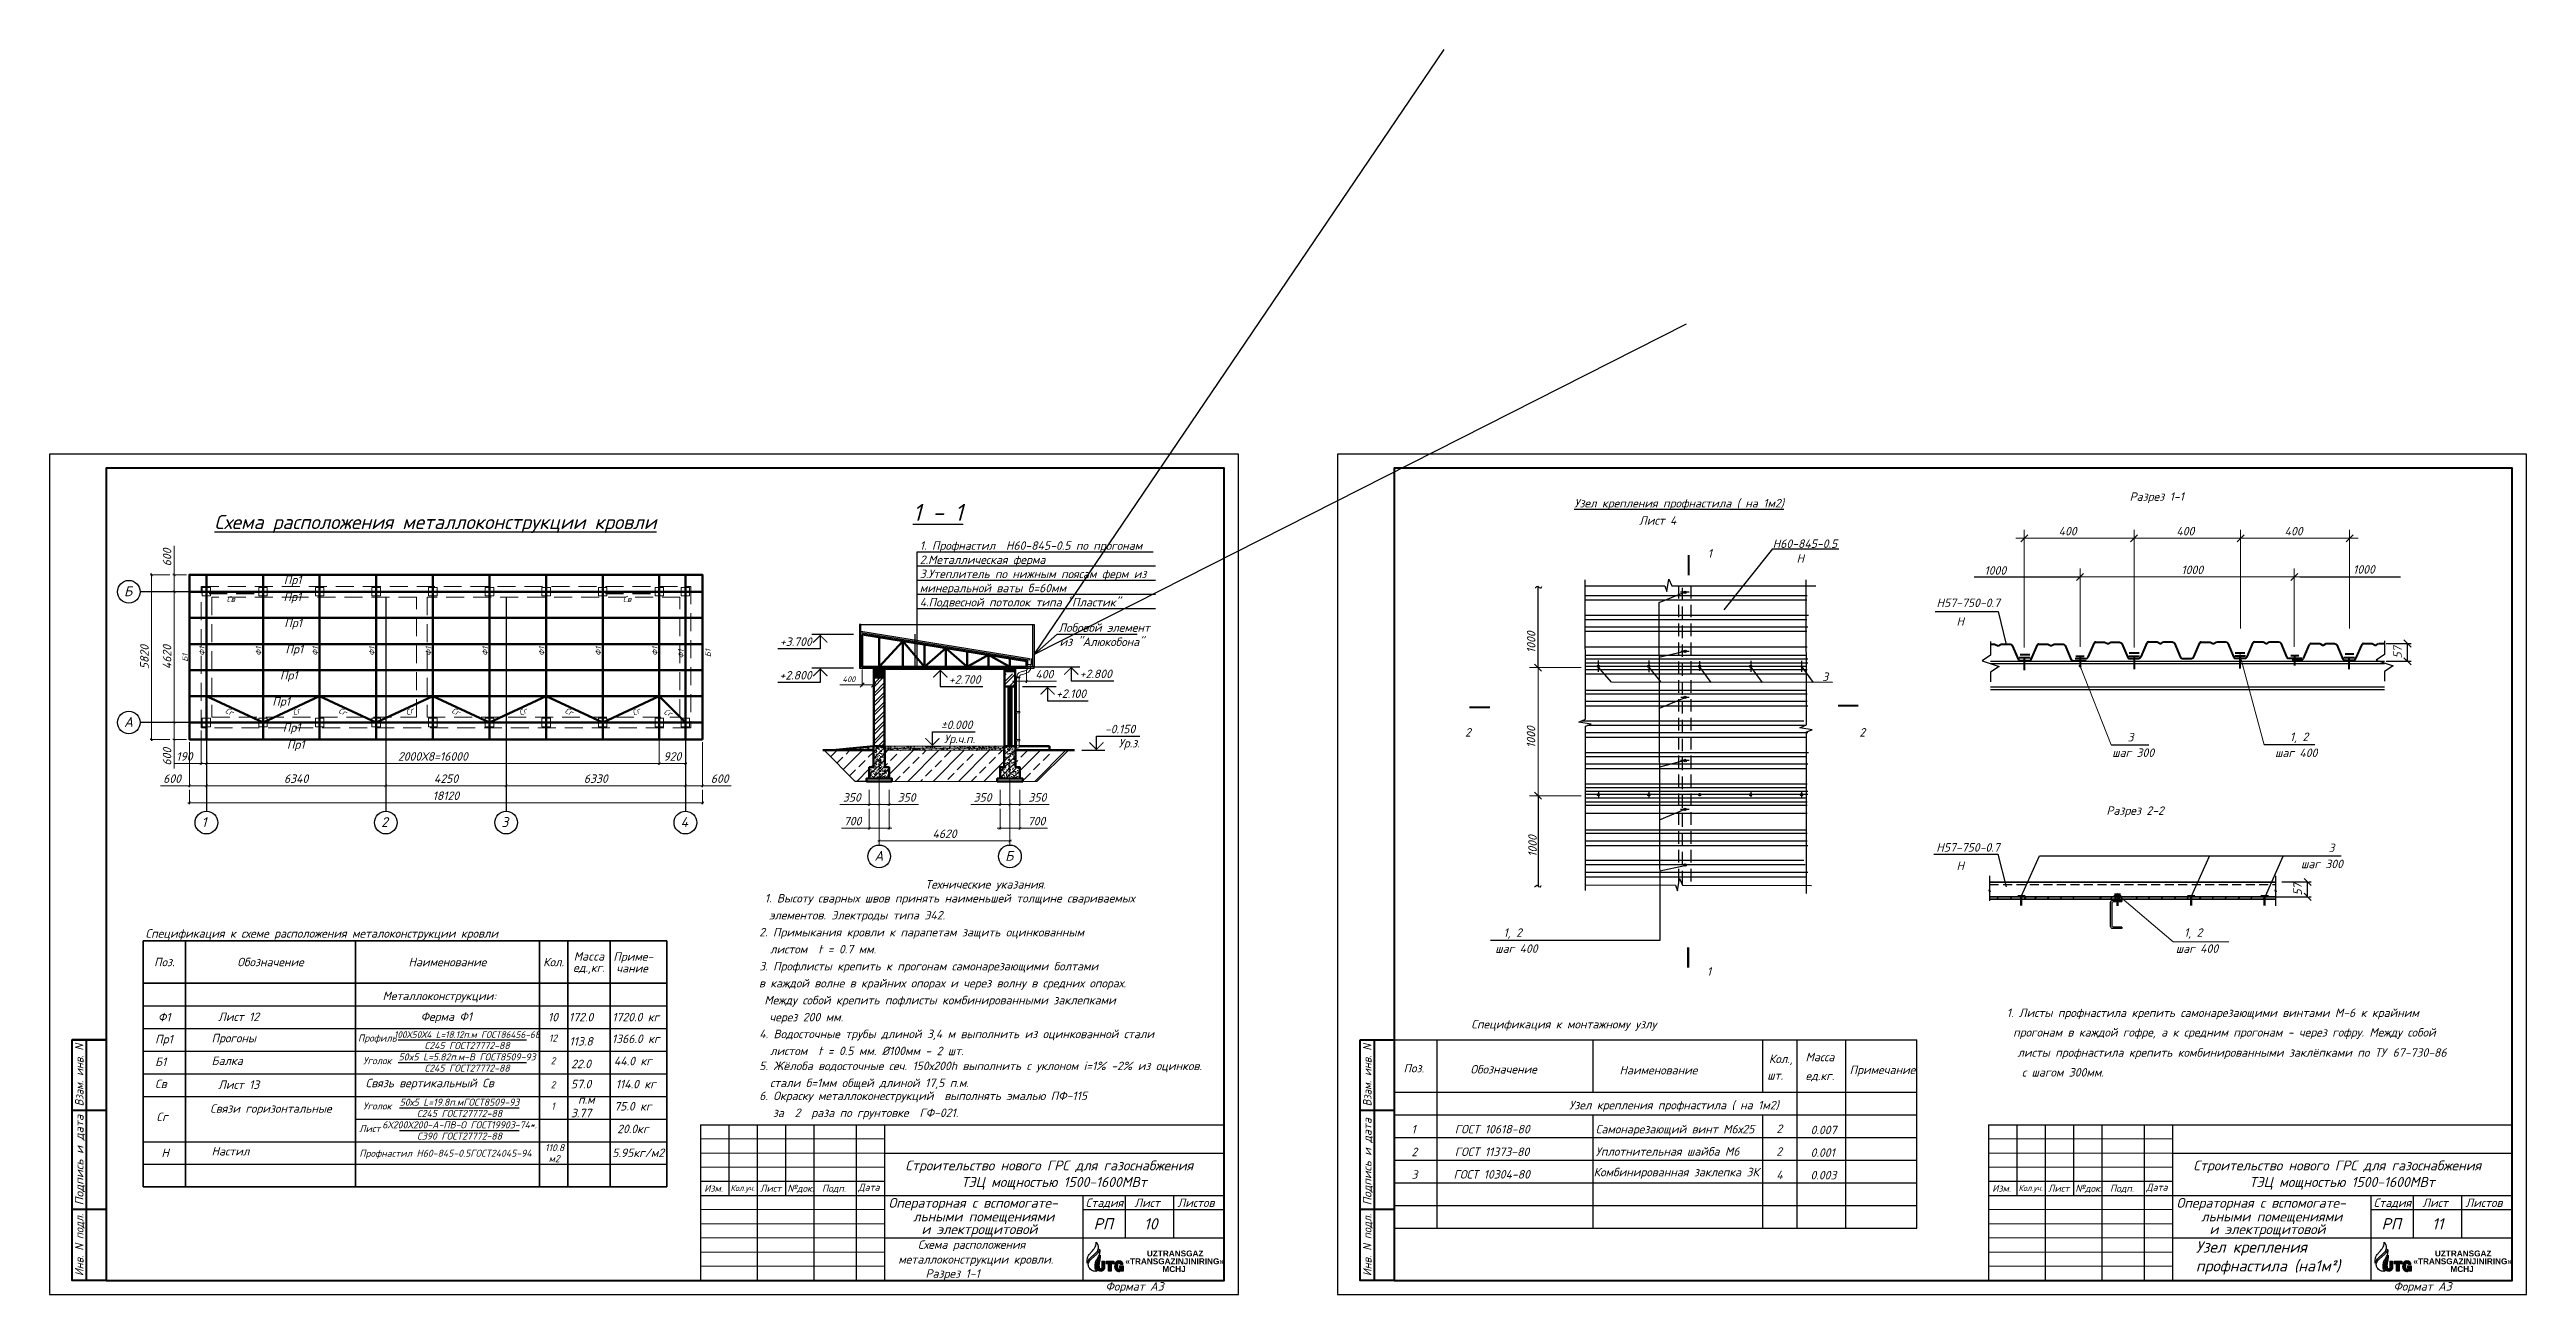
# Model space of a CAD drawing. Extents: x 108150 to 142535, y -18867 to -9422.
# Drawn here: x 138176 to 139051, y -16848 to -16408 of the extents above; entities that cross this region are included whole.
import ezdxf
from ezdxf.enums import TextEntityAlignment as Align

# ---------------------------------------------------------------- set-up
doc = ezdxf.new("R2010")
doc.units = 0
doc.header["$MEASUREMENT"] = 0
doc.header["$PDMODE"] = 32
doc.header["$PDSIZE"] = 0.6
for name, pattern in [('DASHED2', [9.525, 6.35, -3.175]), ('HIDDEN2', [4.7625, 3.175, -1.5875]), ('НЕВИДИМАЯ', [9.525, 6.35, -3.175])]:
    doc.linetypes.add(name, pattern=pattern)
for name, color, linetype, lineweight in [('1', 4, 'Continuous', 40), ('SNOVNOY', 3, 'Continuous', 70), ('Выносные', 8, 'Continuous', 15), ('осн', 3, 'Continuous', 70), ('Текст', 2, 'Continuous', 15)]:
    doc.layers.add(name, color=color, linetype=linetype, lineweight=lineweight)
doc.layers.add('12321', color=7, linetype='Continuous')
doc.layers.add('PDF2_Text', color=5, linetype='Continuous')
doc.styles.add('PDF Arial', font='arial.ttf')
doc.styles.add('style2', font='simplex.shx', dxfattribs={"width": 0.8})
doc.styles.add('ГОСТ', font='isocpeur.ttf', dxfattribs={"oblique": 15, "height": 2.5})
doc.styles.add('ГОСТ -3', font='isocpeui.ttf', dxfattribs={"height": 3})
doc.styles.add('ГОСТ 300', font='isocpeui.ttf', dxfattribs={"height": 300})
doc.styles.add('ГОСТ-2', font='isocpeui.ttf', dxfattribs={"oblique": 1, "height": 2})
doc.styles.add('ГОСТ-3А', font='isocpeui.ttf', dxfattribs={"height": 3})
doc.styles.add('ГОСТ2.5', font='isocpeur.ttf', dxfattribs={"oblique": 15, "height": 2.5})
doc.styles.add('ГОСТ3', font='isocpeur.ttf', dxfattribs={"oblique": 15, "height": 3})
doc.dimstyles.new('100-2', dxfattribs={"dimscale": 0, "dimtxt": 2, "dimasz": 1.5, "dimexe": 0.5, "dimexo": 1, "dimgap": 1, "dimtad": 1, "dimdec": 0, "dimlfac": 100, "dimdsep": 46, "dimtxsty": 'ГОСТ-2', "dimblk": 'OBLIQUE', "dimcen": 2, "dimdle": 0.5, "dimclrd": 7, "dimclre": 7, "dimclrt": 7, "dimadec": 0, "dimazin": 0, "dimtfac": 1, "dimtdec": 0, "dimtmove": 0, "dimatfit": 3, "dimfxl": 2, "dimlwd": 15, "dimlwe": 15, "dimarcsym": 0})
doc.dimstyles.new('100-3А', dxfattribs={"dimtxt": 3, "dimasz": 1, "dimexe": 0.5, "dimexo": 1, "dimgap": 1, "dimtad": 1, "dimdec": 0, "dimlfac": 100, "dimtxsty": 'ГОСТ -3', "dimblk": 'ARCHTICK', "dimcen": 2.5, "dimdle": 0.5, "dimclrd": 7, "dimclre": 7, "dimclrt": 7, "dimadec": 0, "dimazin": 0, "dimtfac": 1, "dimtdec": 0, "dimtmove": 0, "dimatfit": 0, "dimldrblk": 'DOT', "dimfxl": 1, "dimlwd": 15, "dimlwe": 15, "dimarcsym": 0})
doc.dimstyles.new('ISO-25$0', dxfattribs={"dimtxt": 2.5, "dimasz": 2.5, "dimexe": 1.25, "dimexo": 0.625, "dimgap": 2, "dimtad": 1, "dimdec": 0, "dimlfac": 50, "dimtxsty": 'style2', "dimblk": 'OBLIQUE', "dimcen": 2.5, "dimclrd": 256, "dimclre": 256, "dimclrt": 256, "dimadec": 0, "dimazin": 2, "dimtfac": 1, "dimtdec": 0, "dimtmove": 0, "dimatfit": 0, "dimldrblk": 'OPEN30', "dimfxl": 1, "dimlwd": -1, "dimlwe": -1, "dimarcsym": 0})
doc.dimstyles.new('M100', dxfattribs={"dimscale": 1, "dimtxt": 2.5, "dimasz": 2.5, "dimexe": 3, "dimexo": 1, "dimgap": 1, "dimtad": 1, "dimdec": 0, "dimlfac": 100, "dimtxsty": 'ГОСТ', "dimblk": 'OBLIQUE', "dimcen": 2.5, "dimdle": 3, "dimclrd": 8, "dimclre": 8, "dimclrt": 2, "dimaunit": 1, "dimadec": 1, "dimazin": 2, "dimtfac": 1, "dimtdec": 0, "dimtmove": 0, "dimatfit": 3, "dimfxl": 3, "dimlwd": 20, "dimlwe": 20, "dimarcsym": 0})
doc.dimstyles.new('м100', dxfattribs={"dimtxt": 2.5, "dimasz": 2.5, "dimexe": 2, "dimexo": 0.625, "dimtad": 1, "dimdec": 0, "dimlfac": 100, "dimtxsty": 'Standard', "dimblk": 'OBLIQUE', "dimcen": -2.5, "dimdle": 2, "dimadec": 0, "dimazin": 0, "dimtfac": 1, "dimtdec": 0, "dimtmove": 0, "dimatfit": 3, "dimfxl": 1, "dimarcsym": 0})
pattern_1 = [(50, (147010.3048, -7911.6775), (2.27730836, -0.19923857), [0.238125, -2.619375]), (355, (147010.3048, -7911.6775), (-0.44053532, 2.38820804), [0.1905, -2.0955]), (100.451, (147010.4946, -7911.6941), (1.83678127, 2.1889586), [0.202375, -2.226125]), (46.1842, (147010.3048, -7911.0425), (3.388488, -0.5255291), [0.3571875, -3.9290625]), (96.6356, (147010.5872, -7911.0863), (2.9675529, 3.09281945), [0.3035625, -3.3391875]), (351.184, (147010.3048, -7911.0425), (2.9675576, 3.092814), [0.28575, -3.14325]), (21, (147010.6223, -7911.2013), (1.895186, -1.27831898), [0.238125, -2.619375]), (326, (147010.6223, -7911.2013), (0.77252535, 2.30234958), [0.1905, -2.0955]), (71.4514, (147010.7802, -7911.3078), (2.66770613, 1.02403572), [0.202375, -2.226125]), (37.5, (147010.3048, -7911.6775), (0.03860754, 1.056937986), [0, -2.0701, 0, -2.12725, 0, -2.1034375]), (7.5, (147010.3048, -7911.6775), (0.83524578, 1.25225719), [0, -1.21285, 0, -2.022475, 0, -0.8016875]), (327.5, (147009.5968, -7911.6775), (1.69488244, -0.0716093), [0, -0.79375, 0, -2.4765, 0, -3.286125]), (317.5, (147009.2793, -7911.6775), (1.85161477, 0.31783114), [0, -1.031875, 0, -1.64465, 0, -2.333625])]
pattern_2 = [(45, (147010.3048, -7911.6775), (-1.12253202, 1.12253202), [])]

msp = doc.modelspace()

# ---------------------------------------------------------------- texts
at = {"color": 7, "lineweight": 25, "style": 'ГОСТ-3А'}
msp.add_text('%%u1 - 1', height=6, dxfattribs=at).set_placement((138490.1963, -16574.9164, -754.4947), align=Align.CENTER)
at = {"color": 7, "lineweight": -3, "style": 'ГОСТ -3'}
for s, p in [('%%UУзел крепления профнастила ( на 1м2)', (138714.9752, -16570.1931, -754.4947)), ('Разрез 1-1', (138911.1497, -16567.8545, -754.4947)), ('Н', (138793.479, -16589.7295, -754.4947)), ('Пр1', (138259.1002, -16597.2577, -754.4947)), ('Пр1', (138259.0156, -16603.2577, -754.4947)), ('Пр1', (138259.2694, -16612.4977, -754.4947)), ('Н', (138849.9755, -16611.9807, -754.4947)), ('Пр1', (138259.6921, -16621.7377, -754.4947)), ('Пр1', (138257.7463, -16630.9777, -754.4947)), ('Пр1', (138255.0391, -16640.2177, -754.4947)), ('Пр1', (138258.7615, -16649.4577, -754.4947)), ('3', (138910.4138, -16652.8732, -754.4947)), ('1, 2', (138967.7671, -16652.7453, -754.4947)), ('Пр1', (138260.2016, -16655.4577, -754.4947)), ('Разрез 2-2', (138902.9507, -16678.8213, -754.4947)), ('3', (138981.4034, -16691.9729, -754.4947)), ('Н', (138849.9881, -16698.2954, -754.4947)), ('1, 2', (138689.9674, -16721.9346, -754.4947)), ('1, 2', (138930.3869, -16721.9346, -754.4947)), ('Ф1', (138214.6387, -16751.8046, -754.4947)), ('Прогоны', (138233.5748, -16759.2195, -754.4947)), ('Лист 12', (138235.9073, -16751.6751, -754.4947)), ('Ферма Ф1', (138307.4535, -16751.6229, -754.4947)), ('Спецификация к монтажному узлу', (138678.5953, -16754.3133, -754.4947)), ('Б1', (138213.637, -16767.5787, -754.4947)), ('Пр1', (138213.637, -16759.5787, -754.4947)), ('Балка', (138233.5748, -16767.2195, -754.4947)), ('Кол., ', (138783.712, -16766.5658, -754.4947)), ('Масса', (138796.682, -16765.9086, -754.4947)), ('Лист 13', (138235.9073, -16775.6751, -754.4947)), (' Связь вертикальный Св', (138286.0806, -16775.1012, -754.4947)), ('Поз.', (138654.6687, -16769.842, -754.4947)), ('Обозначение', (138678.2805, -16770.2467, -754.4947)), ('Наименование', (138730.9473, -16770.5463, -754.4947)), ('шт. ', (138783.145, -16772.4092, -754.4947)), ('ед.кг.', (138796.682, -16772.5753, -754.4947)), ('Примечание', (138812.2279, -16770.4292, -754.4947)), ('Связи горизонтальные', (138233.0634, -16784.1132, -754.4947)), ('Узел крепления профнастила ( на 1м2)', (138713.1618, -16782.9007, -754.4947)), ('1', (138657.4409, -16791.4594, -754.4947)), ('    ГОСТ 10618-80', (138665.1104, -16791.3919, -754.4947)), ('Самонарезающий винт М6х25', (138722.5487, -16791.3885, -754.4947)), ('2', (138786.3955, -16791.2502, -754.4947)), ('0.007', (138798.4557, -16791.6899, -754.4947)), ('Настил', (138233.5748, -16799.2195, -754.4947)), ('2', (138657.4409, -16799.4594, -754.4947)), ('    ГОСТ 11373-80', (138665.1104, -16799.3919, -754.4947)), ('Уплотнительная шайба М6', (138722.5487, -16799.2786, -754.4947)), ('2', (138786.3275, -16799.297, -754.4947)), ('0.001', (138798.4557, -16799.6899, -754.4947)), ('3', (138657.4792, -16807.4405, -754.4947)), ('   ГОСТ 10304-80', (138666.6033, -16807.3729, -754.4947)), ('Комбинированная заклепка 3К ', (138721.7995, -16806.584, -754.4947)), ('4', (138786.3275, -16807.6003, -754.4947)), ('0.003', (138798.4178, -16807.671, -754.4947))]:
    msp.add_text(s, height=3, dxfattribs=at).set_placement(p)
at = {"color": 7}
for s, height, style, p in [('%%UСхема расположения металлоконструкции кровли', 5, 'ГОСТ -3', (138234.5746, -16577.833, -754.4947)), ('Н60-845-0.5', 3, 'ГОСТ -3', (138785.0617, -16584.4901, -754.4947)), ('Б', 3.5, 'ГОСТ 300', (138202.6665, -16601.539, -754.4947)), ('1000', 3, 'ГОСТ -3', (138859.8652, -16593.9501, -754.4947)), ('1000', 3, 'ГОСТ -3', (138990.0917, -16593.5819, -754.4947)), ('Н57-750-0.7', 3, 'ГОСТ -3', (138842.9395, -16605.3807, -754.4947)), ('А', 3.5, 'ГОСТ 300', (138202.6665, -16647.739, -754.4947)), ('1', 3.5, 'ГОСТ 300', (138230.0665, -16683.1376, -754.4947)), ('2', 3.5, 'ГОСТ 300', (138293.4665, -16683.1376, -754.4947)), ('3', 3.5, 'ГОСТ 300', (138335.9665, -16683.1376, -754.4947)), ('4', 3.5, 'ГОСТ 300', (138399.2665, -16683.1376, -754.4947)), ('А', 3.5, 'ГОСТ 300', (138467.7294, -16695.0659, -754.4947)), ('Б', 3.5, 'ГОСТ 300', (138513.9294, -16695.0659, -754.4947)), ('Н57-750-0.7', 3, 'ГОСТ -3', (138842.8511, -16691.826, -754.4947)), ('2. Примыкания кровли к парапетам защить оцинкованным ', 3, 'ГОСТ -3', (138427.0507, -16721.8055, -754.4947)), ('  листом  t = 0.7 мм.', 3, 'ГОСТ -3', (138427.0507, -16727.8055, -754.4947)), ('в каждой волне в крайних опорах и через волну в средних опорах.', 3, 'ГОСТ -3', (138426.9473, -16739.8055, -754.4947)), ('3. Профлисты крепить к прогонам самонарезающими болтами ', 3, 'ГОСТ -3', (138427.0507, -16733.8055, -754.4947)), (' Между собой крепить пофлисты комбинированными заклепками', 3, 'ГОСТ -3', (138426.9473, -16745.8055, -754.4947)), ('4. Водосточные трубы длиной 3,4 м выполнить из оцинкованной стали', 3, 'ГОСТ -3', (138427.0507, -16757.7563, -754.4947)), ('  через 200 мм.', 3, 'ГОСТ -3', (138426.844, -16751.8055, -754.4947)), ('  листом  t = 0.5 мм. %%C100мм - 2 шт.', 3, 'ГОСТ -3', (138427.0507, -16763.7563, -754.4947)), ('5. Жёлоба водосточные сеч. 150х200h выполнить с уклоном i=1%%% -2%%% из оцинков.', 3, 'ГОСТ -3', (138427.0507, -16769.0483, -754.4947)), ('  стали б=1мм общей длиной 17,5 п.м.', 3, 'ГОСТ -3', (138427.0507, -16775.0483, -754.4947)), ('6. Окраску металлоконеструкций  выполнять эмалью ПФ-115 ', 3, 'ГОСТ -3', (138427.0507, -16779.6191, -754.4947)), ('за  2  раза по грунтовке  ГФ-021.', 3, 'ГОСТ -3', (138431.8394, -16785.6191, -754.4947))]:
    msp.add_text(s, height=height, dxfattribs=dict(at, style=style)).set_placement(p)
at = {"color": 7, "lineweight": 15, "style": 'ГОСТ -3'}
for s, p in [('Лист 4', (138737.8559, -16576.2877, -754.4947)), ('1', (138762.1004, -16587.9099, -754.4947)), ('2', (138676.3928, -16651.1616, -754.4947)), ('2', (138815.6952, -16651.1616, -754.4947)), ('1', (138761.8265, -16735.6633, -754.4947))]:
    msp.add_text(s, height=3, dxfattribs=at).set_placement(p)
at = {"color": 0, "style": 'ГОСТ -3'}
for s, p in [('2.Металлическая ферма ', (138483.7568, -16590.1642, -754.4947)), ('1. Профнастил  Н60-845-0.5 по прогонам ', (138483.7568, -16585.1642, -754.4947)), ('3.Утеплитель по нижным поясам ферм из ', (138483.7568, -16595.1642, -754.4947)), ('минеральной ваты б=60мм', (138483.7568, -16600.1642, -754.4947)), ('4.Подвесной потолок типа "Пластик" ', (138483.7568, -16605.1642, -754.4947)), ('Лобовой элемент', (138532.7338, -16614.15, -754.4947)), ('из "Алюкобона"', (138533.1532, -16619.1651, -754.4947))]:
    msp.add_text(s, height=3, dxfattribs=at).set_placement(p)
at = {"color": 7, "style": 'ГОСТ-2', "oblique": 1}
for p in [(138238.9107, -16603.6161, -754.4947), (138378.9107, -16603.6161, -754.4947)]:
    msp.add_text('Св', height=2, dxfattribs=at).set_placement(p)
at = {"color": 116, "lineweight": 25, "style": 'ГОСТ -3'}
for s, p in [('+3.700', (138445.5984, -16619.1261, -754.4947)), ('+2.800', (138445.5984, -16630.9971, -754.4947))]:
    msp.add_text(s, height=3, dxfattribs=at).set_placement(p, align=Align.RIGHT)
at = {"color": 7, "style": 'ГОСТ -3'}
msp.add_text('1000', height=3, rotation=90, dxfattribs=at).set_placement((138701.2301, -16621.6691, -754.4947))
at = {"color": 7, "style": 'ГОСТ-2', "oblique": 1}
for s, p in [('Б1', (138225.2179, -16624.7255, -754.4947)), ('Ф1', (138231.2156, -16622.6171, -754.4947)), ('Ф1', (138251.2156, -16622.6171, -754.4947)), ('Ф1', (138271.2156, -16622.6171, -754.4947)), ('Ф1', (138291.2156, -16622.6171, -754.4947)), ('Ф1', (138311.2156, -16622.6171, -754.4947)), ('Ф1', (138331.2156, -16622.6171, -754.4947)), ('Ф1', (138351.2156, -16622.6171, -754.4947)), ('Ф1', (138371.2156, -16622.6171, -754.4947)), ('Ф1', (138391.2156, -16622.6171, -754.4947)), ('Ф1', (138400.3857, -16623.5606, -754.4947)), ('Б1', (138409.9651, -16623.0832, -754.4947))]:
    msp.add_text(s, height=2, rotation=90, dxfattribs=at).set_placement(p)
at = {"color": 7, "lineweight": 25}
for s, style, p in [('+2.700', 'ГОСТ-3А', (138494.0229, -16632.4971, -754.4947)), ('%%P0.000', 'ГОСТ-3А', (138491.2251, -16648.4971, -754.4947)), (' с шагом 300мм.', 'ГОСТ -3', (138871.1944, -16771.3256, -754.4947)), ('Схема расположения', 'ГОСТ -3', (138483.107, -16832.2095, -754.4947)), (' металлоконструкции кровли.', 'ГОСТ -3', (138474.2651, -16837.4332, -754.4947)), ('Разрез 1-1 ', 'ГОСТ -3', (138485.7932, -16842.4332, -754.4947))]:
    msp.add_text(s, height=3, dxfattribs=dict(at, style=style)).set_placement(p)
at = {"color": 116, "lineweight": 25, "style": 'ГОСТ -3'}
for s, p in [('+2.800', (138540.2718, -16630.4971, -754.4947)), ('+2.100', (138531.9181, -16637.4971, -754.4947)), ('-0.150', (138549.1585, -16649.9971, -754.4947))]:
    msp.add_text(s, height=3, dxfattribs=at).set_placement(p)
at = {"color": 7, "ltscale": 5, "style": 'ГОСТ -3'}
for s, p in [('3', (138802.5768, -16631.518, -754.4947)), ('шаг 300', (138904.9996, -16658.3508, -754.4947)), ('шаг 300', (138971.6963, -16697.6766, -754.4947)), ('шаг 400', (138687.0606, -16727.5987, -754.4947)), ('шаг 400', (138927.4801, -16727.5987, -754.4947))]:
    msp.add_text(s, height=3, dxfattribs=at).set_placement(p)
at = {"color": 7, "lineweight": -3, "style": 'ГОСТ -3'}
for rotation, p in [(335.2030629, (138239.8924, -16642.34, -754.4947)), (24.7969371, (138263.6264, -16642.34, -754.4947)), (335.2030629, (138279.8924, -16642.34, -754.4947)), (24.7969371, (138303.6264, -16642.34, -754.4947)), (335.2030629, (138319.8924, -16642.34, -754.4947)), (24.7969371, (138343.6264, -16642.34, -754.4947)), (335.2030629, (138359.8924, -16642.34, -754.4947)), (24.7969371, (138383.6264, -16642.34, -754.4947)), (335.2030629, (138394.8485, -16642.7559, -754.4947))]:
    msp.add_text('Сг', height=2, rotation=rotation, dxfattribs=at).set_placement(p, align=Align.MIDDLE)
at = {"color": 7, "lineweight": 25, "style": 'ГОСТ-3А'}
msp.add_text('Ур.ч.п.', height=3, dxfattribs=at).set_placement((138503.2888, -16650.4971, -754.4947), align=Align.TOP_RIGHT)
at = {"color": 116, "lineweight": 25, "style": 'ГОСТ -3'}
msp.add_text('Ур.з.', height=3, dxfattribs=at).set_placement((138561.479, -16651.9971, -754.4947), align=Align.TOP_RIGHT)
at = {"color": 7, "lineweight": -3, "ltscale": 5, "style": 'ГОСТ -3'}
msp.add_text('шаг 400', height=3, dxfattribs=at).set_placement((138962.5273, -16658.4094, -754.4947))
at = {"color": 7, "ltscale": 5, "style": 'ГОСТ -3'}
msp.add_text('1000', height=3, rotation=90, dxfattribs=at).set_placement((138701.7265, -16693.7006, -754.4947))
at = {"color": 7, "style": 'ГОСТ -3'}
for s, p in [('Технические указания.', (138506.9836, -16703.3849, -754.4947)), ('1. Высоту сварных швов принять наименьшей толщине свариваемых ', (138495.2837, -16708.3055, -754.4947)), (' элементов. Электроды типа Э42.', (138460.6507, -16714.3055, -754.4947)), ('10', (138354.1925, -16750.3046, -754.4947)), ('172.0', (138364.1137, -16750.3046, -754.4947)), ('1720.0 кг', (138383.4134, -16750.3046, -754.4947)), ('113.8', (138364.1137, -16758.8607, -754.4947)), ('1366.0 кг', (138383.4134, -16757.9685, -754.4947)), ('44.0 кг', (138382.403, -16765.8243, -754.4947)), ('57.0', (138364.1137, -16773.9685, -754.4947)), ('22.0', (138364.1137, -16766.8607, -754.4947)), ('114.0 кг', (138383.4134, -16773.9685, -754.4947)), ('п.м', (138365.9833, -16779.4089, -754.4947)), ('75.0 кг', (138382.403, -16781.8243, -754.4947)), ('3.77', (138364.1137, -16784.2191, -754.4947)), ('20.0кг', (138382.403, -16789.8243, -754.4947))]:
    msp.add_text(s, height=3, dxfattribs=at).set_placement(p, align=Align.MIDDLE_CENTER)
at = {"color": 7, "linetype": 'Continuous', "lineweight": 25, "style": 'ГОСТ -3'}
msp.add_text('Спецификация к схеме расположения металоконструкции кровли', height=3, dxfattribs=at).set_placement((138210.2384, -16722.233, -754.4947))
at = {"color": 7, "lineweight": 25, "style": 'ГОСТ -3'}
for s, height, p in [('Поз.', 3, (138216.8964, -16730.834, -754.4947)), ('Обозначение', 3, (138254.3964, -16730.834, -754.4947)), ('Наименование', 3, (138316.8964, -16730.834, -754.4947)), ('Кол.', 3, (138354.3964, -16730.834, -754.4947)), ('Macca', 3, (138366.8964, -16728.834, -754.4947)), ('Приме-', 3, (138382.5523, -16728.9025, -754.4947)), ('ед.,кг.', 3, (138366.8964, -16732.834, -754.4947)), ('чание', 3, (138382.1428, -16733.0396, -754.4947)), ('Металлоконструкции:', 3, (138314.0468, -16742.818, -754.4947)), ('Уголок', 2.5, (138292.1497, -16765.7092, -754.4947)), ('50x5 L=5.82п.м-В ГОСТ8509-93', 2.5, (138323.8571, -16764.3771, -754.4947)), ('12', 2.5, (138354.1925, -16757.7353, -754.4947)), ('2', 2.5, (138354.1925, -16765.7353, -754.4947)), ('С245 ГОСТ27772-88', 2.5, (138323.8571, -16768.35, -754.4947)), ('2', 2.5, (138354.1925, -16774.2185, -754.4947)), ('Уголок', 2.5, (138292.1497, -16781.7092, -754.4947)), ('50х5 L=19.8п.мГОСТ8509-93', 2.5, (138321.174, -16780.3771, -754.4947)), ('1', 2.5, (138354.1925, -16781.7353, -754.4947)), ('Лист', 2.5, (138289.4767, -16789.7092, -754.4947)), ('6Х200Х200-А-ПВ-О ГОСТ19903-74*.', 2.5, (138321.174, -16788.3771, -754.4947)), ('С245 ГОСТ27772-88', 2.5, (138321.174, -16784.35, -754.4947)), ('С390 ГОСТ27772-88', 2.5, (138321.174, -16792.35, -754.4947)), ('Профнастил Н60-845-0.5ГОСТ24045-94', 2.5, (138316.2251, -16798.4303, -754.4947))]:
    msp.add_text(s, height=height, dxfattribs=at).set_placement(p, align=Align.MIDDLE_CENTER)
at = {"color": 7, "linetype": 'Continuous', "lineweight": 25, "style": 'ГОСТ -3'}
for s, height, p in [('100Х50Х4 L=18.12п.м ГОСТ86456-68', 2.375, (138323.7739, -16756.475, -754.4947)), ('Профиль', 2.5, (138292.1497, -16757.7092, -754.4947)), ('С245 ГОСТ27772-88', 2.5, (138323.8571, -16760.35, -754.4947))]:
    msp.add_text(s, height=height, dxfattribs=at).set_placement(p, align=Align.MIDDLE_CENTER)
at = {"color": 7, "lineweight": 40, "style": 'ГОСТ3', "oblique": 15}
for s, width, p, p2 in [('Взам. инв. N', 0.946237, (138188.3475, -16781.834, -754.4947), (138188.3475, -16759.834, -754.4947)), ('Подпись и дата', 1.066667, (138188.3475, -16816.834, -754.4947), (138188.3475, -16784.834, -754.4947)), ('Инв. N подл.', 0.964912, (138188.3475, -16841.834, -754.4947), (138188.3475, -16819.834, -754.4947))]:
    msp.add_text(s, height=3, rotation=90, dxfattribs=dict(at, width=width)).set_placement(p, p2, align=Align.FIT)
at = {"color": 7, "lineweight": 25, "style": 'ГОСТ -3'}
for s, width, p, p2 in [('Взам. инв. N', 0.897376, (138643.3475, -16781.834, -754.4947), (138643.3475, -16759.834, -754.4947)), ('Инв. N подл.', 0.931934, (138643.3475, -16841.834, -754.4947), (138643.3475, -16819.834, -754.4947))]:
    msp.add_text(s, height=3, rotation=90, dxfattribs=dict(at, width=width)).set_placement(p, p2, align=Align.FIT)
at = {"color": 0, "lineweight": 25, "style": 'ГОСТ -3'}
for s, p in [('  листы профнастила крепить комбинированными заклёпками по ТУ', (138867.7202, -16764.3256, -754.4947)), ('67-730-86', (139004.0553, -16764.3256, -754.4947))]:
    msp.add_text(s, height=3, dxfattribs=at).set_placement(p)
at = {"color": 7, "lineweight": -3, "style": 'ГОСТ -3'}
for s, p in [('Св', (138215.6822, -16773.8701, -754.4947)), ('Сг', (138216.1048, -16785.549, -754.4947)), ('Н', (138217.1836, -16798.282, -754.4947))]:
    msp.add_text(s, height=3, dxfattribs=at).set_placement(p, align=Align.MIDDLE)
at = {"color": 7, "lineweight": 25, "style": 'ГОСТ -3'}
msp.add_text('Подпись и дата', height=3, rotation=90, dxfattribs=at).set_placement((138643.3475, -16816.834, -754.4947))
for s, p in [('110.8', (138354.773, -16796.4441, -754.4947)), ('м2', (138354.6179, -16800.3299, -754.4947))]:
    msp.add_text(s, height=2.5, dxfattribs=at).set_placement(p, align=Align.MIDDLE)
at = {"color": 7, "style": 'ГОСТ -3'}
msp.add_text('5.95кг/м2', height=3, dxfattribs=at).set_placement((138384.2889, -16798.2647, -754.4947), align=Align.MIDDLE)
at = {"color": 7, "lineweight": 25, "char_height": 3, "width": 865.941396, "attachment_point": 1, "style": 'ГОСТ -3'}
for s, insert in [('1. Листы профнастила крепить самонарезающими винтами М-6 к крайним', (138867.7202, -16747.2723, -754.4947)), ('прогонам в каждой гофре, а к средним прогонам - через гофру. Между собой', (138870.0054, -16754.1943, -754.4947))]:
    msp.add_mtext(s, dxfattribs=dict(at, insert=insert))
at = {"color": 2, "lineweight": 25, "insert": (138934.5413, -16829.5428, -754.4947), "char_height": 4, "width": 69.132745, "attachment_point": 1, "style": 'ГОСТ -3'}
msp.add_mtext('Узел крепления \\Pпрофнастила (на1м²)', dxfattribs=at)
at = {"layer": 'PDF2_Text', "lineweight": 25, "char_height": 2.07708, "attachment_point": 7, "style": 'PDF Arial'}
for s, insert in [('{\\fArial|b1|i0|c204|p34;UZTRANSGAZ}', (138563.996, -16834.9105, -754.4947)), ('{\\fArial|b1|i0|c204|p34;UZTRANSGAZ}', (139018.996, -16834.9105, -754.4947)), ('{\\fArial|b1|i0|c204|p34;«TRANSGAZINJINIRING»}', (138556.3977, -16837.6662, -754.4947)), ('{\\fArial|b1|i0|c204|p34;MCHJ}', (138569.4953, -16840.4219, -754.4947)), ('{\\fArial|b1|i0|c204|p34;«TRANSGAZINJINIRING»}', (139011.3977, -16837.6662, -754.4947)), ('{\\fArial|b1|i0|c204|p34;MCHJ}', (139024.4953, -16840.4219, -754.4947))]:
    msp.add_mtext(s, dxfattribs=dict(at, insert=insert))
at = {"layer": 'SNOVNOY', "color": 3, "char_height": 3.5, "width": 108.046652, "attachment_point": 1}
for insert in [(138478.5816, -16800.994, -754.4947), (138933.5816, -16800.994, -754.4947)]:
    msp.add_mtext('\\pi0.10079;{\\fISOCPEUR|b0|i1|c204|p34;Строительство нового ГРС для газоснабжения \\P\\pi19.88905;ТЭЦ мощностью 1500-1600МВт}', dxfattribs=dict(at, insert=insert))
at = {"layer": 'осн', "color": 2, "attachment_point": 1}
for s, insert, char_height, width in [('{\\fISOCPEUR|b0|i1|c204|p34;\\H1.167x;\\W1;Изм.}', (138407.6125, -16809.5595, -754.4947), 2.1384, 8.867642), ('{\\fISOCPEUR|b0|i1|c204|p34;\\H1.167x;\\W1;Кол.уч.}', (138416.8969, -16809.6486, -754.4947), 1.828332, 10.067026), ('{\\fISOCPEUR|b0|i1|c204|p34;\\H1.167x;\\W1;Лист}', (138427.3447, -16809.5595, -754.4947), 2.1384, 8.967948), ('{\\fISOCPEUR|b0|i1|c204|p34;\\H1.167x;\\W1;№док.}', (138436.9925, -16809.5595, -754.4947), 2.1384, 10.82739), ('{\\fISOCPEUR|b0|i1|c204|p34;\\H1.167x;\\W1;Подп.}', (138449.2339, -16809.5595, -754.4947), 2.1384, 12.497236), ('{\\fISOCPEUR|b0|i1|c204|p34;\\H1.167x;\\W1;Дата}', (138462.0499, -16809.1902, -754.4947), 2.1384, 12.787965), ('{\\fISOCPEUR|b0|i1|c204|p34;\\W1;Стадия}', (138542.3593, -16814.4084, -754.4947), 3, 14.081712), ('{\\fISOCPEUR|b0|i1|c204|p34;\\W1;Лист}', (138559.5834, -16814.4084, -754.4947), 3, 14.081712), ('{\\fISOCPEUR|b0|i1|c204|p34;\\W1;Листов}', (138574.8259, -16814.4084, -754.4947), 3, 14.081712), ('{\\fISOCPEUR|b0|i1|c204|p34;\\H1.167x;\\W1;Изм.}', (138862.6125, -16809.5595, -754.4947), 2.1384, 8.867642), ('{\\fISOCPEUR|b0|i1|c204|p34;\\H1.167x;\\W1;Кол.уч.}', (138871.8969, -16809.6486, -754.4947), 1.828332, 10.067026), ('{\\fISOCPEUR|b0|i1|c204|p34;\\H1.167x;\\W1;Лист}', (138882.3447, -16809.5595, -754.4947), 2.1384, 8.967948), ('{\\fISOCPEUR|b0|i1|c204|p34;\\H1.167x;\\W1;№док.}', (138891.9925, -16809.5595, -754.4947), 2.1384, 10.82739), ('{\\fISOCPEUR|b0|i1|c204|p34;\\H1.167x;\\W1;Подп.}', (138904.2339, -16809.5595, -754.4947), 2.1384, 12.497236), ('{\\fISOCPEUR|b0|i1|c204|p34;\\H1.167x;\\W1;Дата}', (138917.0499, -16809.1902, -754.4947), 2.1384, 12.787965), ('{\\fISOCPEUR|b0|i1|c204|p34;\\W1;Стадия}', (138997.3593, -16814.4084, -754.4947), 3, 14.081712), ('{\\fISOCPEUR|b0|i1|c204|p34;\\W1;Лист}', (139014.5834, -16814.4084, -754.4947), 3, 14.081712), ('{\\fISOCPEUR|b0|i1|c204|p34;\\W1;Листов}', (139029.8259, -16814.4084, -754.4947), 3, 14.081712)]:
    msp.add_mtext(s, dxfattribs=dict(at, insert=insert, char_height=char_height, width=width))
at = {"layer": 'Текст', "color": 2, "attachment_point": 1, "style": 'ГОСТ2.5'}
for s, insert, char_height, width in [('Операторная с вспомогате-', (138472.7166, -16814.2008, -754.4947), 3.5, 68.50384), ('Операторная с вспомогате-', (138927.7166, -16814.2008, -754.4947), 3.5, 68.50384), ('льными помещениями ', (138481.3913, -16819.0285, -754.4947), 3.5, 68.875124), ('и электрощитовой', (138484.3575, -16823.5111, -754.4947), 3.5, 68.800878), ('РП', (138545.1686, -16821.3606, -754.4947), 4, 8.161037), ('10', (138563.0038, -16821.3606, -754.4947), 4, 8.161037), ('льными помещениями ', (138936.3913, -16819.0285, -754.4947), 3.5, 68.875124), ('и электрощитовой', (138939.3575, -16823.5111, -754.4947), 3.5, 68.800878), ('РП', (139000.1686, -16821.3606, -754.4947), 4, 8.161037), ('11', (139018.0038, -16821.3606, -754.4947), 4, 8.161037)]:
    msp.add_mtext(s, dxfattribs=dict(at, insert=insert, char_height=char_height, width=width))
at = {"layer": 'Текст', "color": 7, "char_height": 3, "width": 33.544274, "attachment_point": 1, "style": 'ГОСТ2.5'}
for insert in [(138549.3665, -16843.9728, -754.4947), (139004.3665, -16843.9728, -754.4947)]:
    msp.add_mtext('Формат А3', dxfattribs=dict(at, insert=insert))

# ---------------------------------------------------------------- blocks, each defined once
blk = doc.blocks.new('_ArchTick')
at = {"color": 0, "linetype": 'ByBlock', "const_width": 0.15}
blk.add_lwpolyline([(-0.5, -0.5), (0.5, 0.5)], dxfattribs=at)
blk = doc.blocks.new('*D2749')
at = {"color": 7, "lineweight": 15, "transparency": 16777216}
for p, q in [((138227.47, -16599.97), (138219.86, -16599.97)), ((138220.36, -16646.67), (138220.36, -16599.47)), ((138227.47, -16646.17), (138219.86, -16646.17))]:
    blk.add_line(p, q, dxfattribs=at)
at = {"layer": 'Defpoints', "color": 0, "lineweight": 0, "transparency": 16777216}
for p in [(138220.36, -16599.97), (138228.47, -16599.97), (138228.47, -16646.17)]:
    blk.add_point(p, dxfattribs=at)
at = {"color": 7, "lineweight": 15, "transparency": 16777216}
for p, rotation in [((138220.36, -16599.97), 90), ((138220.36, -16646.17), 270)]:
    blk.add_blockref('_ArchTick', p, dxfattribs=dict(at, rotation=rotation))
at = {"color": 7, "lineweight": 25, "transparency": 16777216, "insert": (138217.86, -16623.07), "char_height": 3, "attachment_point": 5, "rotation": 90, "style": 'ГОСТ -3'}
blk.add_mtext('4620', dxfattribs=at)
blk = doc.blocks.new('_Dot')
at = {"color": 0, "linetype": 'ByBlock', "lineweight": -2}
blk.add_line((-0.5, 0), (-1, 0), dxfattribs=at)
at = {"color": 0, "linetype": 'ByBlock', "const_width": 0.5}
blk.add_lwpolyline([(-0.25, 0, 1), (0.25, 0, 1)], format="xyb", close=True, dxfattribs=at)
blk = doc.blocks.new('*D2750')
at = {"color": 7, "lineweight": 15, "transparency": 16777216}
for p, q in [((138218.86, -16593.97), (138211.86, -16593.97)), ((138212.36, -16593.47), (138212.36, -16652.67)), ((138218.86, -16652.17), (138211.86, -16652.17))]:
    blk.add_line(p, q, dxfattribs=at)
at = {"layer": 'Defpoints', "color": 0, "lineweight": 0, "transparency": 16777216}
for p in [(138219.86, -16593.97), (138212.36, -16652.17), (138219.86, -16652.17)]:
    blk.add_point(p, dxfattribs=at)
at = {"color": 7, "lineweight": 15, "transparency": 16777216}
for p, rotation in [((138212.36, -16593.97), 90), ((138212.36, -16652.17), 270)]:
    blk.add_blockref('_ArchTick', p, dxfattribs=dict(at, rotation=rotation))
at = {"color": 7, "lineweight": 25, "transparency": 16777216, "insert": (138209.86, -16623.07), "char_height": 3, "attachment_point": 5, "rotation": 90, "style": 'ГОСТ -3'}
blk.add_mtext('5820', dxfattribs=at)
blk = doc.blocks.new('*D2751')
at = {"color": 7, "lineweight": 15, "transparency": 16777216}
for p, q in [((138223.52, -16646.17), (138219.86, -16646.17)), ((138220.36, -16646.17), (138220.36, -16645.17)), ((138220.36, -16646.17), (138220.36, -16652.17)), ((138224.76, -16652.17), (138219.86, -16652.17)), ((138220.36, -16652.17), (138220.36, -16662.4))]:
    blk.add_line(p, q, dxfattribs=at)
at = {"layer": 'Defpoints', "color": 0, "lineweight": 0, "transparency": 16777216}
for p in [(138224.52, -16646.17), (138220.36, -16652.17), (138225.76, -16652.17)]:
    blk.add_point(p, dxfattribs=at)
at = {"color": 7, "lineweight": 15, "transparency": 16777216}
for p, rotation in [((138220.36, -16646.17), 270), ((138220.36, -16652.17), 90)]:
    blk.add_blockref('_ArchTick', p, dxfattribs=dict(at, rotation=rotation))
at = {"color": 7, "lineweight": 25, "transparency": 16777216, "insert": (138217.86, -16658.29), "char_height": 3, "attachment_point": 5, "rotation": 90, "style": 'ГОСТ -3'}
blk.add_mtext('600', dxfattribs=at)
blk = doc.blocks.new('*D2906')
at = {"color": 7, "lineweight": 15, "transparency": 16777216}
for p, q in [((138220.36, -16593.97), (138220.36, -16583.74)), ((138224.76, -16593.97), (138219.86, -16593.97)), ((138220.36, -16599.97), (138220.36, -16593.97)), ((138228.86, -16599.97), (138219.86, -16599.97)), ((138220.36, -16599.97), (138220.36, -16600.97))]:
    blk.add_line(p, q, dxfattribs=at)
at = {"layer": 'Defpoints', "color": 0, "lineweight": 0, "transparency": 16777216}
for p in [(138220.36, -16593.97), (138225.76, -16593.97), (138229.86, -16599.97)]:
    blk.add_point(p, dxfattribs=at)
at = {"color": 7, "lineweight": 15, "transparency": 16777216}
for p, rotation in [((138220.36, -16593.97), 270), ((138220.36, -16599.97), 90)]:
    blk.add_blockref('_ArchTick', p, dxfattribs=dict(at, rotation=rotation))
at = {"color": 7, "lineweight": 25, "transparency": 16777216, "insert": (138217.86, -16587.85), "char_height": 3, "attachment_point": 5, "rotation": 90, "style": 'ГОСТ -3'}
blk.add_mtext('600', dxfattribs=at)
blk = doc.blocks.new('*D2752')
at = {"color": 7, "lineweight": 15, "transparency": 16777216}
for p, q in [((138229.86, -16649.07), (138229.86, -16661.17)), ((138231.76, -16649.07), (138231.76, -16661.17)), ((138229.86, -16660.67), (138220.39, -16660.67)), ((138231.76, -16660.67), (138229.86, -16660.67)), ((138231.76, -16660.67), (138232.76, -16660.67))]:
    blk.add_line(p, q, dxfattribs=at)
at = {"layer": 'Defpoints', "color": 0, "lineweight": 0, "transparency": 16777216}
for p in [(138229.86, -16648.07), (138231.76, -16648.07), (138231.76, -16660.67)]:
    blk.add_point(p, dxfattribs=at)
at = {"color": 7, "lineweight": 15, "transparency": 16777216}
blk.add_blockref('_ArchTick', (138229.86, -16660.67), dxfattribs=at)
at = {"color": 7, "lineweight": 15, "transparency": 16777216, "rotation": 180}
blk.add_blockref('_ArchTick', (138231.76, -16660.67), dxfattribs=at)
at = {"color": 7, "lineweight": 25, "transparency": 16777216, "insert": (138223.99, -16658.17), "char_height": 3, "attachment_point": 5, "style": 'ГОСТ -3'}
blk.add_mtext('190', dxfattribs=at)
blk = doc.blocks.new('*D2756')
at = {"color": 7, "lineweight": 15, "transparency": 16777216}
for p, q in [((138231.76, -16649.11), (138231.76, -16669.03)), ((138225.76, -16653.17), (138225.76, -16669.03)), ((138225.76, -16668.53), (138215.53, -16668.53)), ((138231.76, -16668.53), (138225.76, -16668.53)), ((138231.76, -16668.53), (138232.76, -16668.53))]:
    blk.add_line(p, q, dxfattribs=at)
at = {"layer": 'Defpoints', "color": 0, "lineweight": 0, "transparency": 16777216}
for p in [(138231.76, -16648.11), (138225.76, -16652.17), (138225.76, -16668.53)]:
    blk.add_point(p, dxfattribs=at)
at = {"color": 7, "lineweight": 15, "transparency": 16777216}
blk.add_blockref('_ArchTick', (138225.76, -16668.53), dxfattribs=at)
at = {"color": 7, "lineweight": 15, "transparency": 16777216, "rotation": 180}
blk.add_blockref('_ArchTick', (138231.76, -16668.53), dxfattribs=at)
at = {"color": 7, "lineweight": 25, "transparency": 16777216, "insert": (138219.64, -16666.03), "char_height": 3, "attachment_point": 5, "style": 'ГОСТ -3'}
blk.add_mtext('600', dxfattribs=at)
blk = doc.blocks.new('*D2757')
at = {"color": 7, "lineweight": 15, "transparency": 16777216}
for p, q in [((138400.96, -16648.67), (138400.96, -16669.03)), ((138406.96, -16653.17), (138406.96, -16669.03)), ((138400.96, -16668.53), (138399.96, -16668.53)), ((138400.96, -16668.53), (138406.96, -16668.53)), ((138406.96, -16668.53), (138417.19, -16668.53))]:
    blk.add_line(p, q, dxfattribs=at)
at = {"layer": 'Defpoints', "color": 0, "lineweight": 0, "transparency": 16777216}
for p in [(138400.96, -16647.67), (138406.96, -16652.17), (138406.96, -16668.53)]:
    blk.add_point(p, dxfattribs=at)
at = {"color": 7, "lineweight": 15, "transparency": 16777216}
blk.add_blockref('_ArchTick', (138400.96, -16668.53), dxfattribs=at)
at = {"color": 7, "lineweight": 15, "transparency": 16777216, "rotation": 180}
blk.add_blockref('_ArchTick', (138406.96, -16668.53), dxfattribs=at)
at = {"color": 7, "lineweight": 25, "transparency": 16777216, "insert": (138413.08, -16666.03), "char_height": 3, "attachment_point": 5, "style": 'ГОСТ -3'}
blk.add_mtext('600', dxfattribs=at)
blk = doc.blocks.new('*D2759')
at = {"color": 7, "lineweight": 15, "transparency": 16777216}
for p, q in [((138465.92, -16676.66), (138465.92, -16684.05)), ((138472.92, -16676.66), (138472.92, -16684.05)), ((138465.92, -16683.55), (138456.16, -16683.55)), ((138472.92, -16683.55), (138465.92, -16683.55)), ((138472.92, -16683.55), (138473.92, -16683.55))]:
    blk.add_line(p, q, dxfattribs=at)
at = {"layer": 'Defpoints', "color": 0, "lineweight": 0, "transparency": 16777216}
for p in [(138465.92, -16675.66), (138472.92, -16675.66), (138465.92, -16683.55)]:
    blk.add_point(p, dxfattribs=at)
at = {"color": 7, "lineweight": 15, "transparency": 16777216}
blk.add_blockref('_ArchTick', (138465.92, -16683.55), dxfattribs=at)
at = {"color": 7, "lineweight": 15, "transparency": 16777216, "rotation": 180}
blk.add_blockref('_ArchTick', (138472.92, -16683.55), dxfattribs=at)
at = {"color": 7, "lineweight": 25, "transparency": 16777216, "insert": (138460.04, -16681.03), "char_height": 3, "attachment_point": 5, "style": 'ГОСТ-3А'}
blk.add_mtext('700', dxfattribs=at)
blk = doc.blocks.new('*D2761')
at = {"color": 7, "lineweight": 15, "transparency": 16777216}
for p, q in [((138515.62, -16675.16), (138514.62, -16675.16)), ((138515.62, -16670), (138515.62, -16675.66)), ((138515.62, -16675.16), (138519.12, -16675.16)), ((138519.12, -16670), (138519.12, -16675.66)), ((138519.12, -16675.16), (138529.49, -16675.16))]:
    blk.add_line(p, q, dxfattribs=at)
at = {"layer": 'Defpoints', "color": 0, "lineweight": 0, "transparency": 16777216}
for p in [(138515.62, -16669), (138519.12, -16669), (138519.12, -16675.16)]:
    blk.add_point(p, dxfattribs=at)
at = {"color": 7, "lineweight": 15, "transparency": 16777216}
blk.add_blockref('_ArchTick', (138515.62, -16675.16), dxfattribs=at)
at = {"color": 7, "lineweight": 15, "transparency": 16777216, "rotation": 180}
blk.add_blockref('_ArchTick', (138519.12, -16675.16), dxfattribs=at)
at = {"color": 7, "lineweight": 25, "transparency": 16777216, "insert": (138525.31, -16672.66), "char_height": 3, "attachment_point": 5, "style": 'ГОСТ-3А'}
blk.add_mtext('350', dxfattribs=at)
blk = doc.blocks.new('*D2762')
at = {"color": 7, "lineweight": 15, "transparency": 16777216}
for p, q in [((138512.12, -16675.16), (138501.75, -16675.16)), ((138512.12, -16670), (138512.12, -16675.66)), ((138515.62, -16675.16), (138512.12, -16675.16)), ((138515.62, -16670), (138515.62, -16675.66)), ((138515.62, -16675.16), (138516.62, -16675.16))]:
    blk.add_line(p, q, dxfattribs=at)
at = {"layer": 'Defpoints', "color": 0, "lineweight": 0, "transparency": 16777216}
for p in [(138512.12, -16669), (138512.12, -16675.16), (138515.62, -16669)]:
    blk.add_point(p, dxfattribs=at)
at = {"color": 7, "lineweight": 15, "transparency": 16777216}
blk.add_blockref('_ArchTick', (138512.12, -16675.16), dxfattribs=at)
at = {"color": 7, "lineweight": 15, "transparency": 16777216, "rotation": 180}
blk.add_blockref('_ArchTick', (138515.62, -16675.16), dxfattribs=at)
at = {"color": 7, "lineweight": 25, "transparency": 16777216, "insert": (138505.94, -16672.66), "char_height": 3, "attachment_point": 5, "style": 'ГОСТ-3А'}
blk.add_mtext('350', dxfattribs=at)
blk = doc.blocks.new('*D2763')
at = {"color": 7, "lineweight": 15, "transparency": 16777216}
for p, q in [((138512.12, -16676.66), (138512.12, -16684.05)), ((138519.12, -16676.66), (138519.12, -16684.05)), ((138512.12, -16683.55), (138511.12, -16683.55)), ((138512.12, -16683.55), (138519.12, -16683.55)), ((138519.12, -16683.55), (138528.89, -16683.55))]:
    blk.add_line(p, q, dxfattribs=at)
at = {"layer": 'Defpoints', "color": 0, "lineweight": 0, "transparency": 16777216}
for p in [(138512.12, -16675.66), (138519.12, -16675.66), (138519.12, -16683.55)]:
    blk.add_point(p, dxfattribs=at)
at = {"color": 7, "lineweight": 15, "transparency": 16777216}
blk.add_blockref('_ArchTick', (138512.12, -16683.55), dxfattribs=at)
at = {"color": 7, "lineweight": 15, "transparency": 16777216, "rotation": 180}
blk.add_blockref('_ArchTick', (138519.12, -16683.55), dxfattribs=at)
at = {"color": 7, "lineweight": 25, "transparency": 16777216, "insert": (138525, -16681.03), "char_height": 3, "attachment_point": 5, "style": 'ГОСТ-3А'}
blk.add_mtext('700', dxfattribs=at)
blk = doc.blocks.new('*D2909')
at = {"color": 7, "lineweight": 15, "transparency": 16777216}
for p, q in [((138517.52, -16631.62), (138516.52, -16631.62)), ((138517.52, -16627.5), (138517.52, -16632.12)), ((138517.52, -16631.62), (138521.52, -16631.62)), ((138521.52, -16627.5), (138521.52, -16632.12)), ((138521.52, -16631.62), (138532.04, -16631.62))]:
    blk.add_line(p, q, dxfattribs=at)
at = {"layer": 'Defpoints', "color": 0, "lineweight": 0, "transparency": 16777216}
for p in [(138517.52, -16626.5), (138521.52, -16626.5), (138521.52, -16631.62)]:
    blk.add_point(p, dxfattribs=at)
at = {"color": 7, "lineweight": 15, "transparency": 16777216}
blk.add_blockref('_ArchTick', (138517.52, -16631.62), dxfattribs=at)
at = {"color": 7, "lineweight": 15, "transparency": 16777216, "rotation": 180}
blk.add_blockref('_ArchTick', (138521.52, -16631.62), dxfattribs=at)
at = {"color": 7, "lineweight": 25, "transparency": 16777216, "insert": (138527.78, -16629.12), "char_height": 3, "attachment_point": 5, "style": 'ГОСТ-3А'}
blk.add_mtext('400', dxfattribs=at)
blk = doc.blocks.new('_Oblique')
at = {"color": 0, "linetype": 'ByBlock', "lineweight": -2}
blk.add_line((-0.5, -0.5), (0.5, 0.5), dxfattribs=at)
blk = doc.blocks.new('*D2910')
at = {"color": 7, "lineweight": 15, "transparency": 16777216}
for p, q in [((138463.42, -16632.9), (138455.54, -16632.9)), ((138463.42, -16627.5), (138463.42, -16633.4)), ((138468.02, -16632.9), (138463.42, -16632.9)), ((138467.52, -16627.5), (138467.52, -16633.4))]:
    blk.add_line(p, q, dxfattribs=at)
at = {"layer": 'Defpoints', "color": 0, "lineweight": 0, "transparency": 16777216}
for p in [(138463.42, -16626.5), (138463.42, -16632.9), (138467.52, -16626.5)]:
    blk.add_point(p, dxfattribs=at)
at = {"color": 7, "lineweight": 15, "transparency": 16777216, "xscale": 1.5, "yscale": 1.5, "zscale": 1.5, "rotation": 180}
blk.add_blockref('_Oblique', (138463.42, -16632.9), dxfattribs=at)
at = {"color": 7, "lineweight": 15, "transparency": 16777216, "xscale": 1.5, "yscale": 1.5, "zscale": 1.5}
blk.add_blockref('_Oblique', (138467.52, -16632.9), dxfattribs=at)
at = {"color": 7, "lineweight": 15, "transparency": 16777216, "insert": (138458.73, -16630.9), "char_height": 2, "attachment_point": 5, "style": 'ГОСТ-2'}
blk.add_mtext('400', dxfattribs=at)
blk = doc.blocks.new('*D2764')
at = {"color": 7, "lineweight": 15, "transparency": 16777216}
for p, q in [((138469.42, -16675.16), (138468.42, -16675.16)), ((138469.42, -16670), (138469.42, -16675.66)), ((138469.42, -16675.16), (138472.92, -16675.16)), ((138472.92, -16670), (138472.92, -16675.66)), ((138472.92, -16675.16), (138483.29, -16675.16))]:
    blk.add_line(p, q, dxfattribs=at)
at = {"layer": 'Defpoints', "color": 0, "lineweight": 0, "transparency": 16777216}
for p in [(138469.42, -16669), (138472.92, -16669), (138472.92, -16675.16)]:
    blk.add_point(p, dxfattribs=at)
at = {"color": 7, "lineweight": 15, "transparency": 16777216}
blk.add_blockref('_ArchTick', (138469.42, -16675.16), dxfattribs=at)
at = {"color": 7, "lineweight": 15, "transparency": 16777216, "rotation": 180}
blk.add_blockref('_ArchTick', (138472.92, -16675.16), dxfattribs=at)
at = {"color": 7, "lineweight": 25, "transparency": 16777216, "insert": (138479.11, -16672.66), "char_height": 3, "attachment_point": 5, "style": 'ГОСТ-3А'}
blk.add_mtext('350', dxfattribs=at)
blk = doc.blocks.new('*D2765')
at = {"color": 7, "lineweight": 15, "transparency": 16777216}
for p, q in [((138465.92, -16675.16), (138455.55, -16675.16)), ((138465.92, -16670), (138465.92, -16675.66)), ((138469.42, -16675.16), (138465.92, -16675.16)), ((138469.42, -16670), (138469.42, -16675.66)), ((138469.42, -16675.16), (138470.42, -16675.16))]:
    blk.add_line(p, q, dxfattribs=at)
at = {"layer": 'Defpoints', "color": 0, "lineweight": 0, "transparency": 16777216}
for p in [(138465.92, -16669), (138465.92, -16675.16), (138469.42, -16669)]:
    blk.add_point(p, dxfattribs=at)
at = {"color": 7, "lineweight": 15, "transparency": 16777216}
blk.add_blockref('_ArchTick', (138465.92, -16675.16), dxfattribs=at)
at = {"color": 7, "lineweight": 15, "transparency": 16777216, "rotation": 180}
blk.add_blockref('_ArchTick', (138469.42, -16675.16), dxfattribs=at)
at = {"color": 7, "lineweight": 25, "transparency": 16777216, "insert": (138459.74, -16672.66), "char_height": 3, "attachment_point": 5, "style": 'ГОСТ-3А'}
blk.add_mtext('350', dxfattribs=at)
blk = doc.blocks.new('*D2766')
at = {"color": 8, "lineweight": 20, "transparency": 16777216}
for p, q in [((138702.2, -16623.78), (138702.2, -16675.05)), ((138717.43, -16626.78), (138699.2, -16626.78)), ((138717.43, -16672.05), (138699.2, -16672.05))]:
    blk.add_line(p, q, dxfattribs=at)
at = {"layer": 'Defpoints', "color": 0, "lineweight": 0, "transparency": 16777216}
for p in [(138718.43, -16626.78), (138702.2, -16672.05), (138718.43, -16672.05)]:
    blk.add_point(p, dxfattribs=at)
at = {"color": 8, "lineweight": 20, "transparency": 16777216, "xscale": 2.5, "yscale": 2.5, "zscale": 2.5}
for p, rotation in [((138702.2, -16626.78), 90), ((138702.2, -16672.05), 270)]:
    blk.add_blockref('_Oblique', p, dxfattribs=dict(at, rotation=rotation))
at = {"color": 2, "transparency": 16777216, "insert": (138699.7, -16651.36), "char_height": 3, "attachment_point": 5, "rotation": 90, "style": 'ГОСТ -3'}
blk.add_mtext('1000', dxfattribs=at)
blk = doc.blocks.new('*D2767')
at = {"color": 8, "lineweight": 20, "transparency": 16777216}
for p, q in [((138870.92, -16581.06), (138915.73, -16581.06)), ((138873.92, -16619.64), (138873.92, -16578.06)), ((138912.73, -16619.64), (138912.73, -16578.06))]:
    blk.add_line(p, q, dxfattribs=at)
at = {"layer": 'Defpoints', "color": 0, "lineweight": 0, "transparency": 16777216}
for p in [(138912.73, -16581.06), (138873.92, -16620.64), (138912.73, -16620.64)]:
    blk.add_point(p, dxfattribs=at)
at = {"color": 8, "lineweight": 20, "transparency": 16777216, "xscale": 2.5, "yscale": 2.5, "zscale": 2.5, "rotation": 180}
blk.add_blockref('_Oblique', (138873.92, -16581.06), dxfattribs=at)
at = {"color": 8, "lineweight": 20, "transparency": 16777216, "xscale": 2.5, "yscale": 2.5, "zscale": 2.5}
blk.add_blockref('_Oblique', (138912.73, -16581.06), dxfattribs=at)
at = {"color": 2, "transparency": 16777216, "insert": (138889.26, -16578.56), "char_height": 3, "attachment_point": 5, "style": 'ГОСТ -3'}
blk.add_mtext('400', dxfattribs=at)
blk = doc.blocks.new('*D2768')
at = {"color": 8, "lineweight": 20, "transparency": 16777216}
for p, q in [((138909.73, -16581.06), (138953.35, -16581.06)), ((138912.73, -16603.17), (138912.73, -16578.06)), ((138950.35, -16603.17), (138950.35, -16578.06))]:
    blk.add_line(p, q, dxfattribs=at)
at = {"layer": 'Defpoints', "color": 0, "lineweight": 0, "transparency": 16777216}
for p in [(138950.35, -16581.06), (138912.73, -16604.17), (138950.35, -16604.17)]:
    blk.add_point(p, dxfattribs=at)
at = {"color": 8, "lineweight": 20, "transparency": 16777216, "xscale": 2.5, "yscale": 2.5, "zscale": 2.5, "rotation": 180}
blk.add_blockref('_Oblique', (138912.73, -16581.06), dxfattribs=at)
at = {"color": 8, "lineweight": 20, "transparency": 16777216, "xscale": 2.5, "yscale": 2.5, "zscale": 2.5}
blk.add_blockref('_Oblique', (138950.35, -16581.06), dxfattribs=at)
at = {"color": 2, "transparency": 16777216, "insert": (138930.84, -16578.56), "char_height": 3, "attachment_point": 5, "style": 'ГОСТ -3'}
blk.add_mtext('400', dxfattribs=at)
blk = doc.blocks.new('*D2769')
at = {"color": 8, "lineweight": 20, "transparency": 16777216}
for p, q in [((138947.35, -16581.06), (138991.88, -16581.06)), ((138950.35, -16613.02), (138950.35, -16578.06)), ((138988.88, -16613.02), (138988.88, -16578.06))]:
    blk.add_line(p, q, dxfattribs=at)
at = {"layer": 'Defpoints', "color": 0, "lineweight": 0, "transparency": 16777216}
for p in [(138988.88, -16581.06), (138950.35, -16614.02), (138988.88, -16614.02)]:
    blk.add_point(p, dxfattribs=at)
at = {"color": 8, "lineweight": 20, "transparency": 16777216, "xscale": 2.5, "yscale": 2.5, "zscale": 2.5, "rotation": 180}
blk.add_blockref('_Oblique', (138950.35, -16581.06), dxfattribs=at)
at = {"color": 8, "lineweight": 20, "transparency": 16777216, "xscale": 2.5, "yscale": 2.5, "zscale": 2.5}
blk.add_blockref('_Oblique', (138988.88, -16581.06), dxfattribs=at)
at = {"color": 2, "transparency": 16777216, "insert": (138969.09, -16578.56), "char_height": 3, "attachment_point": 5, "style": 'ГОСТ -3'}
blk.add_mtext('400', dxfattribs=at)
blk = doc.blocks.new('*D2770')
at = {"color": 8, "lineweight": 20, "transparency": 16777216}
for p, q in [((138890.66, -16594.73), (138972.34, -16594.73)), ((138893.66, -16619.39), (138893.66, -16591.73)), ((138969.34, -16619.39), (138969.34, -16591.73))]:
    blk.add_line(p, q, dxfattribs=at)
at = {"layer": 'Defpoints', "color": 0, "lineweight": 0, "transparency": 16777216}
for p in [(138969.34, -16594.73), (138893.66, -16620.39), (138969.34, -16620.39)]:
    blk.add_point(p, dxfattribs=at)
at = {"color": 8, "lineweight": 20, "transparency": 16777216, "xscale": 2.5, "yscale": 2.5, "zscale": 2.5, "rotation": 180}
blk.add_blockref('_Oblique', (138893.66, -16594.73), dxfattribs=at)
at = {"color": 8, "lineweight": 20, "transparency": 16777216, "xscale": 2.5, "yscale": 2.5, "zscale": 2.5}
blk.add_blockref('_Oblique', (138969.34, -16594.73), dxfattribs=at)
at = {"color": 2, "transparency": 16777216, "insert": (138933.28, -16592.23), "char_height": 3, "attachment_point": 5, "style": 'ГОСТ -3'}
blk.add_mtext('1000', dxfattribs=at)
blk = doc.blocks.new('*D2771')
at = {"transparency": 16777216}
for p, q in [((139001.84, -16618.28), (139010.56, -16618.28)), ((139001.84, -16624.54), (139010.56, -16624.54)), ((139009.31, -16624.54), (139009.31, -16618.28))]:
    blk.add_line(p, q, dxfattribs=at)
at = {"layer": 'Defpoints', "color": 0, "lineweight": 0, "transparency": 16777216}
for p in [(139001.21, -16618.28), (139001.21, -16624.54), (139009.31, -16618.28)]:
    blk.add_point(p, dxfattribs=at)
at = {"transparency": 16777216, "xscale": 2.5, "yscale": 2.5, "zscale": 2.5}
for p, rotation in [((139009.31, -16618.28), 90), ((139009.31, -16624.54), 270)]:
    blk.add_blockref('_Oblique', p, dxfattribs=dict(at, rotation=rotation))
at = {"transparency": 16777216, "insert": (139005.79, -16621.41), "char_height": 3, "attachment_point": 5, "rotation": 90, "style": 'ГОСТ -3'}
blk.add_mtext('57 ', dxfattribs=at)
blk = doc.blocks.new('_Open30')
at = {"color": 0, "linetype": 'ByBlock', "lineweight": -2}
for p, q in [((-1, 0.27), (0, 0)), ((0, 0), (-1, -0.27)), ((0, 0), (-1, 0))]:
    blk.add_line(p, q, dxfattribs=at)
blk = doc.blocks.new('*D2772')
at = {"transparency": 16777216}
for p, q in [((138974.02, -16707.8), (138974.02, -16702.53)), ((138974.41, -16702.53), (138975.27, -16702.53)), ((138974.41, -16707.8), (138975.27, -16707.8))]:
    blk.add_line(p, q, dxfattribs=at)
at = {"layer": 'Defpoints', "color": 0, "lineweight": 0, "transparency": 16777216}
for p in [(138973.78, -16702.53), (138974.02, -16702.53), (138973.78, -16707.8)]:
    blk.add_point(p, dxfattribs=at)
at = {"transparency": 16777216, "xscale": 2.5, "yscale": 2.5, "zscale": 2.5}
for p, rotation in [((138974.02, -16702.53), 90), ((138974.02, -16707.8), 270)]:
    blk.add_blockref('_Oblique', p, dxfattribs=dict(at, rotation=rotation))
at = {"transparency": 16777216, "insert": (138970.5, -16705.17), "char_height": 3, "attachment_point": 5, "rotation": 90, "style": 'ГОСТ -3'}
blk.add_mtext('57', dxfattribs=at)
blk = doc.blocks.new('A$C41786B8E')
at = {"color": 5, "lineweight": 25}
for p, q in [((1.625, 0), (1.625, -0.5)), ((1.625, -9.5), (1.625, -10))]:
    blk.add_line(p, q, dxfattribs=at)
at = {"color": 0, "linetype": 'ByBlock', "lineweight": 25, "ltscale": 100}
for points in [[(1.625, -10), (-1.625, -10, -0.4142136), (-2.375, -9.25), (-2.375, -0.75, -0.4142136), (-1.625, 0), (1.625, 0)], [(-1.875, -9), (-1.875, -1, -0.4142136), (-1.375, -0.5), (1.625, -0.5)], [(1.625, -9.5), (-1.375, -9.5, -0.4142136), (-1.875, -9), (-1.875, -0.75)]]:
    blk.add_lwpolyline(points, format="xyb", dxfattribs=at)
blk.add_lwpolyline([(-1.875, -9), (-1.875, -1)], dxfattribs=at)

# ---------------------------------------------------------------- dimensions: what is measured, and where the dimension line sits
at = {"color": 7}
for base, p1, p2, text, picture, middle in [((138912.7328, -16581.0591, -754.4947), (138873.9164, -16620.6397, -754.4947), (138912.7328, -16620.6397, -754.4947), '400', '*D2767', (138889.2552, -16581.0591, -754.4947)), ((138950.3468, -16581.0591, -754.4947), (138912.7328, -16604.1724, -754.4947), (138950.3468, -16604.1724, -754.4947), '400', '*D2768', (138930.8355, -16581.0591, -754.4947)), ((138988.8778, -16581.0591, -754.4947), (138950.3468, -16614.0159, -754.4947), (138988.8778, -16614.0159, -754.4947), '400', '*D2769', (138969.0916, -16581.0591, -754.4947)), ((138969.343, -16594.7273, -754.4947), (138893.66, -16620.3941, -754.4947), (138969.343, -16620.3941, -754.4947), '1000', '*D2770', (138933.2809, -16594.7273, -754.4947))]:
    dim = msp.add_linear_dim(base=base, p1=p1, p2=p2, text=text, dimstyle='M100', override={"dimscale": 1, "dimtxsty": 'ГОСТ -3', "dimtmove": 1, "dimfxl": 0.18}, dxfattribs=at)
    dim.commit()
    dim.dimension.update_dxf_attribs({"geometry": picture, "text_midpoint": middle, "dimtype": 160})
at = {"color": 116, "lineweight": 25}
for base, p1, p2, picture, middle in [((138220.3594, -16593.9702, -754.4947), (138229.8594, -16599.9702, -754.4947), (138225.7594, -16593.9702, -754.4947), '*D2906', (138217.8594, -16587.8532, -754.4947)), ((138220.3594, -16652.1702, -754.4947), (138224.5197, -16646.1702, -754.4947), (138225.7594, -16652.1702, -754.4947), '*D2751', (138217.8594, -16658.2873, -754.4947))]:
    dim = msp.add_linear_dim(base=base, p1=p1, p2=p2, angle=270, dimstyle='100-3А', override={"dimfxl": 1.25}, dxfattribs=at)
    dim.commit()
    dim.dimension.update_dxf_attribs({"geometry": picture, "text_midpoint": middle})
for base, p1, p2, picture, middle in [((138212.3594, -16652.1702, -754.4947), (138219.8594, -16593.9702, -754.4947), (138219.8594, -16652.1702, -754.4947), '*D2750', (138209.8594, -16623.0702, -754.4947)), ((138220.3594, -16599.9702, -754.4947), (138228.4745, -16646.1702, -754.4947), (138228.4745, -16599.9702, -754.4947), '*D2749', (138217.8594, -16623.0702, -754.4947))]:
    dim = msp.add_linear_dim(base=base, p1=p1, p2=p2, angle=270, dimstyle='100-3А', dxfattribs=at)
    dim.commit()
    dim.dimension.update_dxf_attribs({"geometry": picture, "text_midpoint": middle})
at = {"color": 7}
for base, p1, p2, angle, text, dimstyle, override, picture, middle in [((138702.1982, -16672.0462, -754.4947), (138718.4254, -16626.779, -754.4947), (138718.4254, -16672.0462, -754.4947), 270, '1000', 'M100', {"dimscale": 1, "dimtxsty": 'ГОСТ -3', "dimfxl": 0.18}, '*D2766', (138702.1982, -16651.3638, -754.4947)), ((139009.3087, -16618.2815, -754.4947), (139001.2142, -16624.5394, -754.4947), (139001.2142, -16618.2815, -754.4947), 90, '57 ', 'ISO-25$0', {"dimtxsty": 'ГОСТ -3'}, '*D2771', (139009.3087, -16621.4104, -754.4947)), ((138974.0156, -16702.5279, -754.4947), (138973.7828, -16707.803, -754.4947), (138973.7828, -16702.5279, -754.4947), 90, '57', 'ISO-25$0', {"dimtxsty": 'ГОСТ -3'}, '*D2772', (138974.0156, -16705.1655, -754.4947))]:
    dim = msp.add_linear_dim(base=base, p1=p1, p2=p2, angle=angle, text=text, dimstyle=dimstyle, override=override, dxfattribs=at)
    dim.commit()
    dim.dimension.update_dxf_attribs({"geometry": picture, "text_midpoint": middle, "dimtype": 160})
at = {"color": 116, "lineweight": 15}
dim = msp.add_linear_dim(base=(138463.4222, -16632.8995, -754.4947), p1=(138467.5222, -16626.4971, -754.4947), p2=(138463.4222, -16626.4971, -754.4947), text='400', dimstyle='100-2', override={"dimscale": 1}, dxfattribs=at)
dim.commit()
dim.dimension.update_dxf_attribs({"geometry": '*D2910', "text_midpoint": (138458.7313, -16630.8995, -754.4947)})
at = {"color": 7, "lineweight": 25}
for base, p1, p2, picture, middle in [((138521.5222, -16631.6192, -754.4947), (138517.5222, -16626.4971, -754.4947), (138521.5222, -16626.4971, -754.4947), '*D2909', (138527.7824, -16629.1192, -754.4947)), ((138465.9222, -16683.5485, -754.4947), (138472.9222, -16675.663, -754.4947), (138465.9222, -16675.663, -754.4947), '*D2759', (138460.0404, -16681.0292, -754.4947))]:
    dim = msp.add_linear_dim(base=base, p1=p1, p2=p2, dimstyle='100-3А', override={"dimtxsty": 'ГОСТ-3А', "dimfxl": 1.25}, dxfattribs=at)
    dim.commit()
    dim.dimension.update_dxf_attribs({"geometry": picture, "text_midpoint": middle})
at = {"color": 116, "lineweight": 25}
for base, p1, p2, picture, middle in [((138225.7594, -16668.5306, -754.4947), (138231.7594, -16648.1142, -754.4947), (138225.7594, -16652.1702, -754.4947), '*D2756', (138219.6423, -16666.0306, -754.4947)), ((138406.9594, -16668.5306, -754.4947), (138400.9594, -16647.6702, -754.4947), (138406.9594, -16652.1702, -754.4947), '*D2757', (138413.0764, -16666.0306, -754.4947))]:
    dim = msp.add_linear_dim(base=base, p1=p1, p2=p2, dimstyle='100-3А', override={"dimfxl": 1.25}, dxfattribs=at)
    dim.commit()
    dim.dimension.update_dxf_attribs({"geometry": picture, "text_midpoint": middle})
dim = msp.add_linear_dim(base=(138231.7594, -16660.6737, -754.4947), p1=(138229.8594, -16648.0702, -754.4947), p2=(138231.7594, -16648.0702, -754.4947), dimstyle='100-3А', override={"dimfxl": 1.25}, dxfattribs=at)
dim.commit()
dim.dimension.update_dxf_attribs({"geometry": '*D2752', "text_midpoint": (138223.9878, -16660.6737, -754.4947), "dimtype": 160})
msp.add_linear_dim(base=(138391.7594, -16660.6737, -754.4947), p1=(138231.7594, -16648.0702, -754.4947), p2=(138391.7594, -16647.6702, -754.4947), text='2000Х8=16000', dimstyle='100-3А', override={"dimtmove": 1, "dimfxl": 1.25}, dxfattribs=at).render()
for base, p1, p2, override in [((138400.9594, -16660.6737, -754.4947), (138391.7594, -16647.6702, -754.4947), (138400.9594, -16649.5668, -754.4947), {"dimtmove": 1, "dimfxl": 1.25}), ((138295.1594, -16668.5306, -754.4947), (138231.7594, -16656.5151, -754.4947), (138295.1594, -16652.6716, -754.4947), {"dimtmove": 1}), ((138337.6594, -16668.5306, -754.4947), (138295.1594, -16652.6716, -754.4947), (138337.6594, -16652.6716, -754.4947), {"dimtmove": 1}), ((138400.9594, -16668.5306, -754.4947), (138337.6594, -16652.6716, -754.4947), (138400.9594, -16652.6716, -754.4947), {"dimtmove": 1})]:
    msp.add_linear_dim(base=base, p1=p1, p2=p2, dimstyle='100-3А', override=override, dxfattribs=at).render()
msp.add_linear_dim(base=(138406.9594, -16674.5679, -754.4947), p1=(138225.7594, -16669.0306, -754.4947), p2=(138406.9594, -16669.0306, -754.4947), dimstyle='100-3А', dxfattribs=at).render()
at = {"color": 7, "lineweight": 25}
for base, p1, p2, picture, middle in [((138465.9222, -16675.163, -754.4947), (138469.4222, -16668.9971, -754.4947), (138465.9222, -16668.9971, -754.4947), '*D2765', (138459.7358, -16672.663, -754.4947)), ((138472.9222, -16675.163, -754.4947), (138469.4222, -16668.9971, -754.4947), (138472.9222, -16668.9971, -754.4947), '*D2764', (138479.1086, -16672.663, -754.4947)), ((138512.1222, -16675.163, -754.4947), (138515.6222, -16668.9971, -754.4947), (138512.1222, -16668.9971, -754.4947), '*D2762', (138505.9358, -16672.663, -754.4947)), ((138519.1222, -16683.5485, -754.4947), (138512.1222, -16675.663, -754.4947), (138519.1222, -16675.663, -754.4947), '*D2763', (138525.004, -16681.0292, -754.4947)), ((138519.1222, -16675.163, -754.4947), (138515.6222, -16668.9971, -754.4947), (138519.1222, -16668.9971, -754.4947), '*D2761', (138525.3086, -16672.663, -754.4947))]:
    dim = msp.add_linear_dim(base=base, p1=p1, p2=p2, angle=180, dimstyle='100-3А', override={"dimtxsty": 'ГОСТ-3А', "dimfxl": 1.25}, dxfattribs=at)
    dim.commit()
    dim.dimension.update_dxf_attribs({"geometry": picture, "text_midpoint": middle})
msp.add_linear_dim(base=(138515.6222, -16688.0071, -754.4947), p1=(138469.4222, -16683.5485, -754.4947), p2=(138515.6222, -16683.5485, -754.4947), dimstyle='100-3А', override={"dimtxsty": 'ГОСТ-3А', "dimfxl": 1.25}, dxfattribs=at).render()

# ---------------------------------------------------------------- hatches: boundary and pattern name
h = msp.add_hatch(color=7)
h.paths.add_polyline_path([(138754.0725, -16600.6052), (138754.0725, -16600.1749), (138753.6463, -16600.1749, 0.39880813)])
h.paths.add_polyline_path([(138754.5261, -16600.1749, 0.4205889), (138754.0862, -16599.7253, 0.00779136), (138754.0725, -16599.7256), (138754.0725, -16600.1749)])
h.paths.add_polyline_path([(138754.5261, -16600.1749), (138754.0725, -16600.1749), (138754.0725, -16600.6052, 0.00779136), (138754.0862, -16600.6054, 0.40786683)])
h.paths.add_polyline_path([(138754.0725, -16600.1749), (138754.0725, -16599.7256, 0.41144924), (138753.6463, -16600.1749)])
h = msp.add_hatch(color=7)
h.paths.add_polyline_path([(138754.1203, -16621.5033), (138754.1203, -16621.073), (138753.6941, -16621.073, 0.39880813)])
h.paths.add_polyline_path([(138754.5739, -16621.073, 0.4205889), (138754.134, -16620.6235, 0.00779136), (138754.1203, -16620.6237), (138754.1203, -16621.073)])
h.paths.add_polyline_path([(138754.5739, -16621.073), (138754.1203, -16621.073), (138754.1203, -16621.5033, 0.00779136), (138754.134, -16621.5035, 0.40786683)])
h.paths.add_polyline_path([(138754.1203, -16621.073), (138754.1203, -16620.6237, 0.41144924), (138753.6941, -16621.073)])
at = {"lineweight": 15}
h = msp.add_hatch(color=7, dxfattribs=at)
h.set_gradient(color1=(173, 173, 173), color2=(140, 140, 140), one_color=1, tint=0.55)
h.paths.add_polyline_path([(138471.3222, -16626.4971), (138467.5222, -16626.4971), (138467.5222, -16630.2971), (138471.3222, -16630.2971)])
at = {"lineweight": 25}
h = msp.add_hatch(dxfattribs=at)
h.set_pattern_fill('ANSI32', scale=0.25, style=0)
h.set_pattern_definition([(45, (145135.3472, -11079.3758), (-1.683798, 1.683798), []), (45, (145136.4697, -11079.3758), (-1.683798, 1.683798), [])])
h.paths.add_polyline_path([(138471.3222, -16630.2971), (138467.5222, -16630.2971), (138467.5222, -16654.4971), (138471.3222, -16654.4971)])
at = {"lineweight": 15}
h = msp.add_hatch(color=7, dxfattribs=at)
h.set_gradient(color1=(173, 173, 173), color2=(140, 140, 140), one_color=1, tint=0.55)
h.paths.add_polyline_path([(138517.5222, -16627.9971), (138517.5222, -16626.4971), (138513.7222, -16626.4971), (138513.7222, -16627.9971)])
at = {"lineweight": 25}
h = msp.add_hatch(dxfattribs=at)
h.set_pattern_fill('ANSI32', scale=0.25, style=0)
h.set_pattern_definition([(45, (145143.7472, -11079.3758), (-1.683798, 1.683798), []), (45, (145144.8697, -11079.3758), (-1.683798, 1.683798), [])])
h.paths.add_polyline_path([(138513.7222, -16633.4971), (138517.5222, -16633.4971), (138517.5222, -16628.9971), (138513.7222, -16628.9971)])
h = msp.add_hatch(color=7)
h.paths.add_polyline_path([(138723.4581, -16626.7928), (138723.4581, -16626.3626), (138723.0319, -16626.3626, 0.39880813)])
h.paths.add_polyline_path([(138723.9117, -16626.3626, 0.4205889), (138723.4718, -16625.913, 0.00779136), (138723.4581, -16625.9132), (138723.4581, -16626.3626)])
h.paths.add_polyline_path([(138723.9117, -16626.3626), (138723.4581, -16626.3626), (138723.4581, -16626.7928, 0.00779136), (138723.4718, -16626.793, 0.40786683)])
h.paths.add_polyline_path([(138723.4581, -16626.3626), (138723.4581, -16625.9132, 0.41144924), (138723.0319, -16626.3626)])
h = msp.add_hatch(color=7)
h.paths.add_polyline_path([(138741.2682, -16626.7928), (138741.2682, -16626.3626), (138740.842, -16626.3626, 0.39880813)])
h.paths.add_polyline_path([(138741.7218, -16626.3626, 0.4205889), (138741.2819, -16625.913, 0.00779136), (138741.2682, -16625.9132), (138741.2682, -16626.3626)])
h.paths.add_polyline_path([(138741.7218, -16626.3626), (138741.2682, -16626.3626), (138741.2682, -16626.7928, 0.00779136), (138741.2819, -16626.793, 0.40786683)])
h.paths.add_polyline_path([(138741.2682, -16626.3626), (138741.2682, -16625.9132, 0.41144924), (138740.842, -16626.3626)])
h = msp.add_hatch(color=7)
h.paths.add_polyline_path([(138759.2321, -16626.8024), (138759.2321, -16626.3721), (138758.8059, -16626.3721, 0.39880813)])
h.paths.add_polyline_path([(138759.6857, -16626.3721, 0.4205889), (138759.2458, -16625.9225, 0.00779136), (138759.2321, -16625.9228), (138759.2321, -16626.3721)])
h.paths.add_polyline_path([(138759.6857, -16626.3721), (138759.2321, -16626.3721), (138759.2321, -16626.8024, 0.00779136), (138759.2458, -16626.8026, 0.40786683)])
h.paths.add_polyline_path([(138759.2321, -16626.3721), (138759.2321, -16625.9228, 0.41144924), (138758.8059, -16626.3721)])
h = msp.add_hatch(color=7)
h.paths.add_polyline_path([(138777.2868, -16626.8024), (138777.2868, -16626.3721), (138776.8606, -16626.3721, 0.39880813)])
h.paths.add_polyline_path([(138777.7404, -16626.3721, 0.4205889), (138777.3005, -16625.9225, 0.00779136), (138777.2868, -16625.9228), (138777.2868, -16626.3721)])
h.paths.add_polyline_path([(138777.7404, -16626.3721), (138777.2868, -16626.3721), (138777.2868, -16626.8024, 0.00779136), (138777.3005, -16626.8026, 0.40786683)])
h.paths.add_polyline_path([(138777.2868, -16626.3721), (138777.2868, -16625.9228, 0.41144924), (138776.8606, -16626.3721)])
h = msp.add_hatch(color=7)
h.paths.add_polyline_path([(138795.2226, -16626.8024), (138795.2226, -16626.3721), (138794.7964, -16626.3721, 0.39880813)])
h.paths.add_polyline_path([(138795.6762, -16626.3721, 0.4205889), (138795.2363, -16625.9225, 0.00779136), (138795.2226, -16625.9228), (138795.2226, -16626.3721)])
h.paths.add_polyline_path([(138795.6762, -16626.3721), (138795.2226, -16626.3721), (138795.2226, -16626.8024, 0.00779136), (138795.2363, -16626.8026, 0.40786683)])
h.paths.add_polyline_path([(138795.2226, -16626.3721), (138795.2226, -16625.9228, 0.41144924), (138794.7964, -16626.3721)])
h = msp.add_hatch(color=7)
h.paths.add_polyline_path([(138754.0725, -16637.7578), (138754.0725, -16637.3275), (138753.6463, -16637.3275, 0.39880813)])
h.paths.add_polyline_path([(138754.5261, -16637.3275, 0.4205889), (138754.0862, -16636.8779, 0.00779136), (138754.0725, -16636.8782), (138754.0725, -16637.3275)])
h.paths.add_polyline_path([(138754.5261, -16637.3275), (138754.0725, -16637.3275), (138754.0725, -16637.7578, 0.00779136), (138754.0862, -16637.758, 0.40786683)])
h.paths.add_polyline_path([(138754.0725, -16637.3275), (138754.0725, -16636.8782, 0.41144924), (138753.6463, -16637.3275)])
at = {"lineweight": 15}
h = msp.add_hatch(dxfattribs=at)
h.set_pattern_fill('ANSI33', color=116, style=0)
h.set_pattern_definition([(45, (147010.305, -7911.6775), (-4.490128, 4.490128), []), (45, (147014.795, -7911.6775), (-4.490128, 4.490128), [3.175, -1.5875])])
h.paths.add_polyline_path([(138511.1222, -16666.9971), (138511.1222, -16665.9971), (138512.1222, -16665.9971), (138512.1222, -16661.9971), (138513.6222, -16661.9971), (138513.6222, -16655.9971), (138471.4222, -16655.9971), (138471.4222, -16661.9971), (138472.9222, -16661.9971), (138472.9222, -16665.9971), (138473.9222, -16665.9971), (138473.9222, -16666.9971)])
h.paths.add_polyline_path([(138525.1222, -16666.9971), (138536.2666, -16655.9971), (138517.6222, -16655.9971), (138517.6222, -16661.9971), (138519.1222, -16661.9971), (138519.1222, -16665.9971), (138520.1222, -16665.9971), (138520.1222, -16666.9971)])
h.paths.add_polyline_path([(138465.9222, -16661.9971), (138467.4222, -16661.9971), (138467.4222, -16655.9971), (138452.4398, -16655.9971), (138449.9868, -16655.9971), (138460.9222, -16666.9971), (138464.9222, -16666.9971), (138464.9222, -16665.9971), (138465.9222, -16665.9971)])
h = msp.add_hatch(dxfattribs=at)
h.set_pattern_fill('AR-CONC', color=116, scale=0.0125, style=0)
h.set_pattern_definition([(50, (147010.3048, -7908.6775), (2.27730836, -0.19923857), [0.238125, -2.619375]), (355, (147010.3048, -7908.6775), (-0.44053532, 2.38820804), [0.1905, -2.0955]), (100.451, (147010.4946, -7908.6941), (1.83678127, 2.1889586), [0.202375, -2.226125]), (46.1842, (147010.3048, -7908.0425), (3.388488, -0.5255291), [0.3571875, -3.9290625]), (96.6356, (147010.5872, -7908.0863), (2.9675529, 3.09281945), [0.3035625, -3.3391875]), (351.184, (147010.3048, -7908.0425), (2.9675576, 3.092814), [0.28575, -3.14325]), (21, (147010.6223, -7908.2013), (1.895186, -1.27831898), [0.238125, -2.619375]), (326, (147010.6223, -7908.2013), (0.77252535, 2.30234958), [0.1905, -2.0955]), (71.4514, (147010.7802, -7908.3078), (2.66770613, 1.02403572), [0.202375, -2.226125]), (37.5, (147010.3048, -7908.6775), (0.03860754, 1.056937986), [0, -2.0701, 0, -2.12725, 0, -2.1034375]), (7.5, (147010.3048, -7908.6775), (0.83524578, 1.25225719), [0, -1.21285, 0, -2.022475, 0, -0.8016875]), (327.5, (147009.5968, -7908.6775), (1.69488244, -0.0716093), [0, -0.79375, 0, -2.4765, 0, -3.286125]), (317.5, (147009.2793, -7908.6775), (1.85161477, 0.31783114), [0, -1.031875, 0, -1.64465, 0, -2.333625])])
h.paths.add_polyline_path([(138467.4222, -16655.9971), (138467.4222, -16654.4971), (138452.9692, -16655.9971), (138455.4222, -16655.9971)])
h = msp.add_hatch(dxfattribs=at)
h.set_pattern_fill('AR-CONC', color=116, scale=0.0125, style=0)
h.set_pattern_definition(pattern_1)
h.paths.add_polyline_path([(138472.9222, -16661.9971), (138471.4222, -16661.9971), (138471.4222, -16654.7971), (138467.4222, -16654.7971), (138467.4222, -16661.9971), (138465.9222, -16661.9971), (138465.9222, -16665.9971), (138472.9222, -16665.9971)])
h = msp.add_hatch(dxfattribs=at)
h.set_pattern_fill('ANSI31', color=116, scale=0.5, style=0)
h.set_pattern_definition(pattern_2)
h.paths.add_polyline_path([(138472.9222, -16661.9971), (138471.4222, -16661.9971), (138471.4222, -16654.7971), (138467.4222, -16654.7971), (138467.4222, -16661.9971), (138465.9222, -16661.9971), (138465.9222, -16665.9971), (138472.9222, -16665.9971)])
h = msp.add_hatch(color=116, dxfattribs=at)
h.set_gradient(color1=(132, 132, 132), color2=(145, 145, 145), one_color=1, tint=0.57)
h.paths.add_polyline_path([(138471.4222, -16654.7971), (138471.4222, -16654.4971), (138467.4222, -16654.4971), (138467.4222, -16654.7971)])
h = msp.add_hatch(dxfattribs=at)
h.set_pattern_fill('AR-CONC', color=116, scale=0.0125, style=0)
h.set_pattern_definition(pattern_1)
h.paths.add_polyline_path([(138471.4222, -16654.4971), (138471.4222, -16655.2471), (138513.6222, -16655.2471), (138513.6222, -16654.4971)])
h = msp.add_hatch(dxfattribs=at)
h.set_pattern_fill('AR-CONC', color=116, scale=0.0125, style=0)
h.set_pattern_definition(pattern_1)
h.paths.add_polyline_path([(138513.6222, -16655.9971), (138513.6222, -16655.2471), (138471.4222, -16655.2471), (138471.4222, -16655.9971)])
h = msp.add_hatch(dxfattribs=at)
h.set_pattern_fill('AR-CONC', color=116, scale=0.0125, style=0)
h.set_pattern_definition(pattern_1)
h.paths.add_polyline_path([(138517.6222, -16654.7971), (138513.6222, -16654.7971), (138513.6222, -16661.9971), (138512.1222, -16661.9971), (138512.1222, -16665.9971), (138519.1222, -16665.9971), (138519.1222, -16661.9971), (138517.6222, -16661.9971)])
h = msp.add_hatch(dxfattribs=at)
h.set_pattern_fill('ANSI31', color=116, scale=0.5, style=0)
h.set_pattern_definition(pattern_2)
h.paths.add_polyline_path([(138517.6222, -16654.7971), (138513.6222, -16654.7971), (138513.6222, -16661.9971), (138512.1222, -16661.9971), (138512.1222, -16665.9971), (138519.1222, -16665.9971), (138519.1222, -16661.9971), (138517.6222, -16661.9971)])
h = msp.add_hatch(color=116, dxfattribs=at)
h.set_gradient(color1=(132, 132, 132), color2=(145, 145, 145), one_color=1, tint=0.57)
h.paths.add_polyline_path([(138517.6222, -16654.7971), (138517.6222, -16654.4971), (138513.6222, -16654.4971), (138513.6222, -16654.7971)])
h = msp.add_hatch(color=7)
h.paths.add_polyline_path([(138754.1203, -16660.0775), (138754.1203, -16659.6472), (138753.6941, -16659.6472, 0.39880813)])
h.paths.add_polyline_path([(138754.5739, -16659.6472, 0.4205889), (138754.134, -16659.1976, 0.00779136), (138754.1203, -16659.1978), (138754.1203, -16659.6472)])
h.paths.add_polyline_path([(138754.5739, -16659.6472), (138754.1203, -16659.6472), (138754.1203, -16660.0775, 0.00779136), (138754.134, -16660.0777, 0.40786683)])
h.paths.add_polyline_path([(138754.1203, -16659.6472), (138754.1203, -16659.1978, 0.41144924), (138753.6941, -16659.6472)])
h = msp.add_hatch(color=7)
h.paths.add_polyline_path([(138723.4732, -16672.1082), (138723.4732, -16671.6779), (138723.047, -16671.6779, 0.39880813)])
h.paths.add_polyline_path([(138723.9268, -16671.6779, 0.4205889), (138723.4869, -16671.2284, 0.00779136), (138723.4732, -16671.2286), (138723.4732, -16671.6779)])
h.paths.add_polyline_path([(138723.9268, -16671.6779), (138723.4732, -16671.6779), (138723.4732, -16672.1082, 0.00779136), (138723.4869, -16672.1084, 0.40786683)])
h.paths.add_polyline_path([(138723.4732, -16671.6779), (138723.4732, -16671.2286, 0.41144924), (138723.047, -16671.6779)])
h = msp.add_hatch(color=7)
h.paths.add_polyline_path([(138741.3198, -16672.1082), (138741.3198, -16671.6779), (138740.8936, -16671.6779, 0.39880813)])
h.paths.add_polyline_path([(138741.7735, -16671.6779, 0.4205889), (138741.3336, -16671.2284, 0.00779136), (138741.3198, -16671.2286), (138741.3198, -16671.6779)])
h.paths.add_polyline_path([(138741.7735, -16671.6779), (138741.3198, -16671.6779), (138741.3198, -16672.1082, 0.00779136), (138741.3336, -16672.1084, 0.40786683)])
h.paths.add_polyline_path([(138741.3198, -16671.6779), (138741.3198, -16671.2286, 0.41144924), (138740.8936, -16671.6779)])
h = msp.add_hatch(color=7)
h.paths.add_polyline_path([(138754.0725, -16677.3152), (138754.0725, -16676.885), (138753.6463, -16676.885, 0.39880813)])
h.paths.add_polyline_path([(138754.5261, -16676.885, 0.4205889), (138754.0862, -16676.4354, 0.00779136), (138754.0725, -16676.4356), (138754.0725, -16676.885)])
h.paths.add_polyline_path([(138754.5261, -16676.885), (138754.0725, -16676.885), (138754.0725, -16677.3152, 0.00779136), (138754.0862, -16677.3154, 0.40786683)])
h.paths.add_polyline_path([(138754.0725, -16676.885), (138754.0725, -16676.4356, 0.41144924), (138753.6463, -16676.885)])
h = msp.add_hatch(color=7)
h.paths.add_polyline_path([(138759.2412, -16672.1082), (138759.2412, -16671.6779), (138758.815, -16671.6779, 0.39880813)])
h.paths.add_polyline_path([(138759.6949, -16671.6779, 0.4205889), (138759.255, -16671.2284, 0.00779136), (138759.2412, -16671.2286), (138759.2412, -16671.6779)])
h.paths.add_polyline_path([(138759.6949, -16671.6779), (138759.2412, -16671.6779), (138759.2412, -16672.1082, 0.00779136), (138759.255, -16672.1084, 0.40786683)])
h.paths.add_polyline_path([(138759.2412, -16671.6779), (138759.2412, -16671.2286, 0.41144924), (138758.815, -16671.6779)])
h = msp.add_hatch(color=7)
h.paths.add_polyline_path([(138777.2954, -16672.1082), (138777.2954, -16671.6779), (138776.8692, -16671.6779, 0.39880813)])
h.paths.add_polyline_path([(138777.749, -16671.6779, 0.4205889), (138777.3091, -16671.2284, 0.00779136), (138777.2954, -16671.2286), (138777.2954, -16671.6779)])
h.paths.add_polyline_path([(138777.749, -16671.6779), (138777.2954, -16671.6779), (138777.2954, -16672.1082, 0.00779136), (138777.3091, -16672.1084, 0.40786683)])
h.paths.add_polyline_path([(138777.2954, -16671.6779), (138777.2954, -16671.2286, 0.41144924), (138776.8692, -16671.6779)])
h = msp.add_hatch(color=7)
h.paths.add_polyline_path([(138795.224, -16672.1082), (138795.224, -16671.6779), (138794.7978, -16671.6779, 0.39880813)])
h.paths.add_polyline_path([(138795.6776, -16671.6779, 0.4205889), (138795.2377, -16671.2284, 0.00779136), (138795.224, -16671.2286), (138795.224, -16671.6779)])
h.paths.add_polyline_path([(138795.6776, -16671.6779), (138795.224, -16671.6779), (138795.224, -16672.1082, 0.00779136), (138795.2377, -16672.1084, 0.40786683)])
h.paths.add_polyline_path([(138795.224, -16671.6779), (138795.224, -16671.2286, 0.41144924), (138794.7978, -16671.6779)])
h = msp.add_hatch(color=7)
h.paths.add_polyline_path([(138754.1203, -16696.9702), (138754.1203, -16696.5399), (138753.6941, -16696.5399, 0.39880813)])
h.paths.add_polyline_path([(138754.5739, -16696.5399, 0.4205889), (138754.134, -16696.0903, 0.00779136), (138754.1203, -16696.0905), (138754.1203, -16696.5399)])
h.paths.add_polyline_path([(138754.5739, -16696.5399), (138754.1203, -16696.5399), (138754.1203, -16696.9702, 0.00779136), (138754.134, -16696.9704, 0.40786683)])
h.paths.add_polyline_path([(138754.1203, -16696.5399), (138754.1203, -16696.0905, 0.41144924), (138753.6941, -16696.5399)])
at = {"layer": '12321', "lineweight": 25, "ltscale": 2}
h = msp.add_hatch(color=170, dxfattribs=at)
h.dxf.hatch_style = 1
edge = h.paths.add_edge_path()
edge.add_line((138549.0677, -16836.5667), (138548.1125, -16836.5667))
edge.add_line((138548.1125, -16836.5667), (138548.1125, -16838.7818))
edge.add_spline(control_points=[(138548.1125, -16838.7818), (138548.0996, -16838.8928), (138548.0794, -16839.0664), (138547.9137, -16839.2786), (138547.7011, -16839.3199), (138547.4852, -16839.3342), (138547.3294, -16839.2021), (138547.2367, -16839.0142), (138547.1981, -16838.7895), (138547.2024, -16838.4137), (138547.1851, -16837.9475), (138547.2252, -16837.432), (138547.2858, -16836.9256), (138547.4118, -16836.4451), (138547.4809, -16835.8408), (138547.6451, -16835.1804), (138547.6355, -16834.6603), (138547.6304, -16834.3834)], knot_values=[0, 0, 0, 0, 0.32175029, 0.50372886, 0.7413174, 0.93122956, 1.11213119, 1.29654799, 1.53988838, 1.77020295, 2.39711599, 2.90378622, 3.28253457, 3.88886889, 4.35336348, 5.06194669, 5.86905617, 5.86905617, 5.86905617, 5.86905617], degree=3, periodic=0)
edge.add_spline(control_points=[(138547.6304, -16834.3834), (138547.6207, -16834.4046), (138547.5177, -16834.6284), (138547.2721, -16835.1363), (138546.8672, -16835.8724), (138546.4653, -16836.6462), (138546.1182, -16837.4146), (138546.1055, -16837.9521), (138546.099, -16838.2275)], knot_values=[0, 0, 0, 0, 0.06833028, 0.72117683, 1.65163806, 2.52459263, 3.28438922, 4.0823675, 4.0823675, 4.0823675, 4.0823675], degree=3, periodic=0)
edge.add_spline(control_points=[(138546.099, -16838.2275), (138546.1027, -16838.302), (138546.117, -16838.5864), (138546.1732, -16839.0781), (138546.4393, -16839.6813), (138547.0277, -16840.0638), (138547.7016, -16840.1987), (138548.3649, -16840.0737), (138548.8554, -16839.6816), (138549.0378, -16839.1915), (138549.0596, -16838.886), (138549.0677, -16838.7731)], knot_values=[0, 0, 0, 0, 0.2184505, 0.83381126, 1.44661398, 2.07318585, 2.80467327, 3.4162574, 3.99187545, 4.55748986, 4.88904194, 4.88904194, 4.88904194, 4.88904194], degree=3, periodic=0)
edge.add_line((138549.0677, -16838.7731), (138549.0677, -16836.5667))
h = msp.add_hatch(color=170, dxfattribs=at)
h.dxf.hatch_style = 1
edge = h.paths.add_edge_path()
edge.add_line((139004.0677, -16836.5667), (139003.1125, -16836.5667))
edge.add_line((139003.1125, -16836.5667), (139003.1125, -16838.7818))
edge.add_spline(control_points=[(139003.1125, -16838.7818), (139003.0996, -16838.8928), (139003.0794, -16839.0664), (139002.9137, -16839.2786), (139002.7011, -16839.3199), (139002.4852, -16839.3342), (139002.3294, -16839.2021), (139002.2367, -16839.0142), (139002.1981, -16838.7895), (139002.2024, -16838.4137), (139002.1851, -16837.9475), (139002.2252, -16837.432), (139002.2858, -16836.9256), (139002.4118, -16836.4451), (139002.4809, -16835.8408), (139002.6451, -16835.1804), (139002.6355, -16834.6603), (139002.6304, -16834.3834)], knot_values=[0, 0, 0, 0, 0.32175029, 0.50372886, 0.7413174, 0.93122956, 1.11213119, 1.29654799, 1.53988838, 1.77020295, 2.39711599, 2.90378622, 3.28253457, 3.88886889, 4.35336348, 5.06194669, 5.86905617, 5.86905617, 5.86905617, 5.86905617], degree=3, periodic=0)
edge.add_spline(control_points=[(139002.6304, -16834.3834), (139002.6207, -16834.4046), (139002.5177, -16834.6284), (139002.2721, -16835.1363), (139001.8672, -16835.8724), (139001.4653, -16836.6462), (139001.1182, -16837.4146), (139001.1055, -16837.9521), (139001.099, -16838.2275)], knot_values=[0, 0, 0, 0, 0.06833028, 0.72117683, 1.65163806, 2.52459263, 3.28438922, 4.0823675, 4.0823675, 4.0823675, 4.0823675], degree=3, periodic=0)
edge.add_spline(control_points=[(139001.099, -16838.2275), (139001.1027, -16838.302), (139001.117, -16838.5864), (139001.1732, -16839.0781), (139001.4393, -16839.6813), (139002.0277, -16840.0638), (139002.7016, -16840.1987), (139003.3649, -16840.0737), (139003.8554, -16839.6816), (139004.0378, -16839.1915), (139004.0596, -16838.886), (139004.0677, -16838.7731)], knot_values=[0, 0, 0, 0, 0.2184505, 0.83381126, 1.44661398, 2.07318585, 2.80467327, 3.4162574, 3.99187545, 4.55748986, 4.88904194, 4.88904194, 4.88904194, 4.88904194], degree=3, periodic=0)
edge.add_line((139004.0677, -16838.7731), (139004.0677, -16836.5667))
h = msp.add_hatch(color=170, dxfattribs=at)
h.dxf.hatch_style = 1
h.paths.add_polyline_path([(138551.3768, -16837.4906), (138552.269, -16837.4906), (138552.269, -16836.5667), (138549.5657, -16836.5667), (138549.5657, -16837.4906), (138550.4047, -16837.4906), (138550.4047, -16840.0477), (138551.3768, -16840.0477)])
h = msp.add_hatch(color=170, dxfattribs=at)
h.dxf.hatch_style = 1
edge = h.paths.add_edge_path()
edge.add_spline(control_points=[(138555.5558, -16837.7794), (138555.5518, -16837.6935), (138555.5436, -16837.5146), (138555.464, -16837.2443), (138555.3229, -16836.9938), (138555.1528, -16836.8301), (138554.9883, -16836.7138), (138554.8424, -16836.6181), (138554.6401, -16836.5621), (138554.4171, -16836.5021), (138554.1085, -16836.5039), (138553.7209, -16836.4868), (138553.2637, -16836.6508), (138552.9206, -16837.0498), (138552.7012, -16837.5077), (138552.5873, -16838.1072), (138552.5683, -16838.66), (138552.6939, -16839.1596), (138552.9015, -16839.497), (138553.1459, -16839.8775), (138553.5178, -16840.0707), (138553.8389, -16840.1614), (138554.0751, -16840.1896), (138554.3127, -16840.1729), (138554.5284, -16840.0883), (138554.7067, -16839.9715), (138554.8286, -16839.892), (138554.8783, -16839.8595)], knot_values=[0, 0, 0, 0, 0.25111067, 0.5227896, 0.81665353, 1.0828984, 1.20521301, 1.40771753, 1.58789185, 1.81639069, 2.08087123, 2.48608788, 2.94981708, 3.44112246, 3.985778, 4.42046793, 5.22027539, 5.58514014, 5.90745935, 6.37746939, 6.88525477, 7.08490717, 7.35582828, 7.57743803, 7.77434882, 8.02634128, 8.20040993, 8.20040993, 8.20040993, 8.20040993], degree=3, periodic=0)
edge.add_line((138554.8783, -16839.8595), (138554.8783, -16840.0407))
edge.add_line((138554.8783, -16840.0407), (138555.6031, -16840.0407))
edge.add_line((138555.6031, -16840.0407), (138555.6031, -16838.1942))
edge.add_line((138555.6031, -16838.1942), (138554.2983, -16838.1942))
edge.add_line((138554.2983, -16838.1942), (138554.2983, -16838.8632))
edge.add_line((138554.2983, -16838.8632), (138554.7029, -16838.8632))
edge.add_spline(control_points=[(138554.7029, -16838.8632), (138554.7073, -16838.9276), (138554.7159, -16839.0561), (138554.6097, -16839.2201), (138554.4314, -16839.3347), (138554.2137, -16839.3274), (138553.9608, -16839.3339), (138553.7201, -16839.1801), (138553.5966, -16838.8892), (138553.5474, -16838.5619), (138553.561, -16838.2051), (138553.5608, -16837.8913), (138553.6048, -16837.624), (138553.7308, -16837.4216), (138553.9649, -16837.2958), (138554.2341, -16837.2903), (138554.4782, -16837.3993), (138554.6423, -16837.5755), (138554.6456, -16837.723), (138554.6468, -16837.7794)], knot_values=[0, 0, 0, 0, 0.18476977, 0.36821541, 0.54027769, 0.78268383, 0.98616211, 1.27703997, 1.54700192, 1.88874392, 2.2406241, 2.58982635, 2.80813824, 3.0254609, 3.2613069, 3.55693344, 3.77661183, 4.03780399, 4.19947695, 4.19947695, 4.19947695, 4.19947695], degree=3, periodic=0)
edge.add_line((138554.6468, -16837.7794), (138555.5558, -16837.7794))
h = msp.add_hatch(color=170, dxfattribs=at)
h.dxf.hatch_style = 1
h.paths.add_polyline_path([(139006.3768, -16837.4906), (139007.269, -16837.4906), (139007.269, -16836.5667), (139004.5657, -16836.5667), (139004.5657, -16837.4906), (139005.4047, -16837.4906), (139005.4047, -16840.0477), (139006.3768, -16840.0477)])
h = msp.add_hatch(color=170, dxfattribs=at)
h.dxf.hatch_style = 1
edge = h.paths.add_edge_path()
edge.add_spline(control_points=[(139010.5558, -16837.7794), (139010.5518, -16837.6935), (139010.5436, -16837.5146), (139010.464, -16837.2443), (139010.3229, -16836.9938), (139010.1528, -16836.8301), (139009.9883, -16836.7138), (139009.8424, -16836.6181), (139009.6401, -16836.5621), (139009.4171, -16836.5021), (139009.1085, -16836.5039), (139008.7209, -16836.4868), (139008.2637, -16836.6508), (139007.9206, -16837.0498), (139007.7012, -16837.5077), (139007.5873, -16838.1072), (139007.5683, -16838.66), (139007.6939, -16839.1596), (139007.9015, -16839.497), (139008.1459, -16839.8775), (139008.5178, -16840.0707), (139008.8389, -16840.1614), (139009.0751, -16840.1896), (139009.3127, -16840.1729), (139009.5284, -16840.0883), (139009.7067, -16839.9715), (139009.8286, -16839.892), (139009.8783, -16839.8595)], knot_values=[0, 0, 0, 0, 0.25111067, 0.5227896, 0.81665353, 1.0828984, 1.20521301, 1.40771753, 1.58789185, 1.81639069, 2.08087123, 2.48608788, 2.94981708, 3.44112246, 3.985778, 4.42046793, 5.22027539, 5.58514014, 5.90745935, 6.37746939, 6.88525477, 7.08490717, 7.35582828, 7.57743803, 7.77434882, 8.02634128, 8.20040993, 8.20040993, 8.20040993, 8.20040993], degree=3, periodic=0)
edge.add_line((139009.8783, -16839.8595), (139009.8783, -16840.0407))
edge.add_line((139009.8783, -16840.0407), (139010.6031, -16840.0407))
edge.add_line((139010.6031, -16840.0407), (139010.6031, -16838.1942))
edge.add_line((139010.6031, -16838.1942), (139009.2983, -16838.1942))
edge.add_line((139009.2983, -16838.1942), (139009.2983, -16838.8632))
edge.add_line((139009.2983, -16838.8632), (139009.7029, -16838.8632))
edge.add_spline(control_points=[(139009.7029, -16838.8632), (139009.7073, -16838.9276), (139009.7159, -16839.0561), (139009.6097, -16839.2201), (139009.4314, -16839.3347), (139009.2137, -16839.3274), (139008.9608, -16839.3339), (139008.7201, -16839.1801), (139008.5966, -16838.8892), (139008.5474, -16838.5619), (139008.561, -16838.2051), (139008.5608, -16837.8913), (139008.6048, -16837.624), (139008.7308, -16837.4216), (139008.9649, -16837.2958), (139009.2341, -16837.2903), (139009.4782, -16837.3993), (139009.6423, -16837.5755), (139009.6456, -16837.723), (139009.6468, -16837.7794)], knot_values=[0, 0, 0, 0, 0.18476977, 0.36821541, 0.54027769, 0.78268383, 0.98616211, 1.27703997, 1.54700192, 1.88874392, 2.2406241, 2.58982635, 2.80813824, 3.0254609, 3.2613069, 3.55693344, 3.77661183, 4.03780399, 4.19947695, 4.19947695, 4.19947695, 4.19947695], degree=3, periodic=0)
edge.add_line((139009.6468, -16837.7794), (139010.5558, -16837.7794))

# ---------------------------------------------------------------- linework, layer by layer
at = {"color": 0}
for p, q in [((138482.8999, -16627.1453, -754.4947), (138482.8999, -16585.8749, -754.4947)), ((138482.8999, -16585.8749, -754.4947), (138566.1953, -16585.8749, -754.4947)), ((138482.8999, -16590.8749, -754.4947), (138567.0989, -16590.8749, -754.4947)), ((138482.8999, -16595.8749, -754.4947), (138567.0989, -16595.8749, -754.4947)), ((138482.8999, -16600.8749, -754.4947), (138567.0989, -16600.8749, -754.4947)), ((138482.8999, -16605.8749, -754.4947), (138567.0989, -16605.8749, -754.4947))]:
    msp.add_line(p, q, dxfattribs=at)
at = {"color": 7}
for p, q in [((138784.9922, -16584.7663, -754.4947), (138767.8574, -16606.3872, -754.4947)), ((138784.9922, -16584.7663, -754.4947), (138808.4563, -16584.7663, -754.4947)), ((138702.2007, -16626.8154, -754.4947), (138702.2007, -16598.0825, -754.4947)), ((138856.2712, -16594.7273, -754.4947), (138893.66, -16594.7273, -754.4947)), ((138971.343, -16594.7273, -754.4947), (139006.8905, -16594.7273, -754.4947)), ((138797.2927, -16601.405, -754.4947), (138718.8654, -16601.405, -754.4947)), ((138797.1543, -16602.9283, -754.4947), (138718.869, -16602.9283, -754.4947)), ((138753.6171, -16600.3649, -754.4947), (138744.8368, -16603.9515, -754.4947)), ((138744.8403, -16603.794, -754.4947), (138745.1969, -16716.9376, -754.4947)), ((138755.5487, -16600.1654, -754.4947), (138752.4998, -16600.1654, -754.4947)), ((138842.5056, -16606.9775, -754.4947), (138864.7224, -16606.9775, -754.4947)), ((138864.7224, -16606.9775, -754.4947), (138867.5986, -16618.6004, -754.4947)), ((138797.7079, -16608.42, -754.4947), (138718.8818, -16608.42, -754.4947)), ((138797.1543, -16609.9192, -754.4947), (138718.8853, -16609.9192, -754.4947)), ((138797.4311, -16612.5, -754.4947), (138718.8913, -16612.5, -754.4947)), ((138797.1543, -16614.0724, -754.4947), (138718.8949, -16614.0724, -754.4947)), ((138797.2927, -16619.5877, -754.4947), (138718.9077, -16619.5877, -754.4947)), ((138797.1543, -16622.463, -754.4947), (138718.9144, -16622.463, -754.4947)), ((138797.4311, -16623.7746, -754.4947), (138718.9175, -16623.7746, -754.4947)), ((138723.4581, -16624.2178, -754.4947), (138723.4581, -16628.2529, -754.4947)), ((138741.3092, -16624.2825, -754.4947), (138741.3092, -16628.361, -754.4947)), ((138754.0862, -16621.0635, -754.4947), (138744.8697, -16623.2011, -754.4947)), ((138755.57, -16621.0635, -754.4947), (138752.6024, -16621.0635, -754.4947)), ((138759.2458, -16624.4956, -754.4947), (138759.2458, -16627.9555, -754.4947)), ((138777.3005, -16624.4213, -754.4947), (138777.3005, -16628.2221, -754.4947)), ((138795.2363, -16624.4211, -754.4947), (138795.2363, -16628.2984, -754.4947)), ((138797.4311, -16625.1773, -754.4947), (138718.9207, -16625.1773, -754.4947)), ((138796.8775, -16626.3626, -754.4947), (138718.9235, -16626.3626, -754.4947)), ((138797.2927, -16627.604, -754.4947), (138718.9264, -16627.604, -754.4947)), ((138797.2927, -16629.1022, -754.4947), (138718.9299, -16629.1022, -754.4947)), ((138728.1658, -16631.916, -754.4947), (138723.3181, -16626.3538, -754.4947)), ((138806.1585, -16632.1014, -754.4947), (138728.1658, -16631.916, -754.4947)), ((138745.7267, -16631.9768, -754.4947), (138741.356, -16626.5621, -754.4947)), ((138763.3688, -16632.0291, -754.4947), (138759.4671, -16626.7118, -754.4947)), ((138781.5073, -16632.013, -754.4947), (138777.4088, -16626.6757, -754.4947)), ((138799.53, -16632.0225, -754.4947), (138795.4239, -16626.5693, -754.4947)), ((138797.1543, -16634.9186, -754.4947), (138718.9434, -16634.9186, -754.4947)), ((138797.2927, -16636.165, -754.4947), (138718.9463, -16636.165, -754.4947)), ((138797.2927, -16638.7962, -754.4947), (138718.9524, -16638.7962, -754.4947)), ((138797.4311, -16640.4581, -754.4947), (138718.9563, -16640.4581, -754.4947)), ((138753.7536, -16637.6049, -754.4947), (138744.9546, -16641.2821, -754.4947)), ((138755.5447, -16637.318, -754.4947), (138752.6255, -16637.318, -754.4947)), ((138796.0471, -16645.7205, -754.4947), (138717.3436, -16645.7205, -754.4947)), ((138797.4311, -16649.8751, -754.4947), (138718.9601, -16649.8751, -754.4947)), ((138796.6007, -16647.2439, -754.4947), (138719.5755, -16647.2439, -754.4947)), ((138797.1543, -16651.537, -754.4947), (138718.9609, -16651.537, -754.4947)), ((138797.7079, -16656.9379, -754.4947), (138718.9634, -16656.9379, -754.4947)), ((138797.1543, -16658.3228, -754.4947), (138718.964, -16658.3228, -754.4947)), ((138754.0331, -16659.6377, -754.4947), (138745.0582, -16661.9343, -754.4947)), ((138755.5117, -16659.6377, -754.4947), (138752.5544, -16659.6377, -754.4947)), ((138904.6476, -16654.1003, -754.4947), (138917.9467, -16654.1003, -754.4947)), ((138797.4311, -16660.954, -754.4947), (138718.9653, -16660.954, -754.4947)), ((138797.1543, -16662.6158, -754.4947), (138718.966, -16662.6158, -754.4947)), ((138797.2927, -16668.0168, -754.4947), (138718.9686, -16668.0168, -754.4947)), ((138702.2115, -16672.0208, -754.4947), (138702.2115, -16703.9607, -754.4947)), ((138797.1543, -16669.3273, -754.4947), (138718.9692, -16669.3273, -754.4947)), ((138797.4311, -16670.5737, -754.4947), (138718.9697, -16670.5737, -754.4947)), ((138797.4311, -16671.6684, -754.4947), (138718.9703, -16671.6684, -754.4947)), ((138796.8775, -16672.9045, -754.4947), (138718.9708, -16672.9045, -754.4947)), ((138797.2927, -16674.315, -754.4947), (138718.9715, -16674.315, -754.4947)), ((138797.2927, -16675.5101, -754.4947), (138718.972, -16675.5101, -754.4947)), ((138724.8646, -16671.6684, -754.4947), (138721.9073, -16671.6684, -754.4947)), ((138723.4869, -16670.5616, -754.4947), (138723.4869, -16672.749, -754.4947)), ((138742.7113, -16671.6684, -754.4947), (138739.7539, -16671.6684, -754.4947)), ((138741.3336, -16670.7957, -754.4947), (138741.3336, -16672.5652, -754.4947)), ((138753.6271, -16677.0939, -754.4947), (138744.9931, -16680.6474, -754.4947)), ((138755.594, -16676.8754, -754.4947), (138752.4931, -16676.8754, -754.4947)), ((138760.6327, -16671.6684, -754.4947), (138757.6754, -16671.6684, -754.4947)), ((138759.255, -16671.163, -754.4947), (138759.255, -16672.2284, -754.4947)), ((138778.6868, -16671.6684, -754.4947), (138775.7295, -16671.6684, -754.4947)), ((138777.3091, -16670.7577, -754.4947), (138777.3091, -16672.5046, -754.4947)), ((138796.6154, -16671.6684, -754.4947), (138793.6581, -16671.6684, -754.4947)), ((138795.233, -16670.4506, -754.4947), (138795.2422, -16672.825, -754.4947)), ((138797.2927, -16678.3829, -754.4947), (138718.9734, -16678.3829, -754.4947)), ((138797.1543, -16684.2051, -754.4947), (138718.9761, -16684.2051, -754.4947)), ((138797.2927, -16685.4515, -754.4947), (138718.9767, -16685.4515, -754.4947)), ((138797.2927, -16688.0827, -754.4947), (138718.9779, -16688.0827, -754.4947)), ((138797.4311, -16689.7445, -754.4947), (138718.9787, -16689.7445, -754.4947)), ((138842.0413, -16692.6836, -754.4947), (138864.634, -16692.6836, -754.4947)), ((138864.634, -16692.6836, -754.4947), (138867.5102, -16704.3065, -754.4947)), ((138872.9728, -16707.4299, -754.4947), (138879.2901, -16693.3151, -754.4947)), ((138879.2923, -16693.3053, -754.4947), (138985.8602, -16693.27, -754.4947)), ((138933.0574, -16707.5533, -754.4947), (138939.3747, -16693.4384, -754.4947)), ((138959.1216, -16707.5422, -754.4947), (138965.4389, -16693.4274, -754.4947)), ((138796.0471, -16695.007, -754.4947), (138718.9811, -16695.007, -754.4947)), ((138796.6007, -16696.5304, -754.4947), (138718.9818, -16696.5304, -754.4947)), ((138797.4311, -16699.1616, -754.4947), (138718.9831, -16699.1616, -754.4947)), ((138797.1543, -16700.8234, -754.4947), (138718.9838, -16700.8234, -754.4947)), ((138754.0862, -16696.8723, -754.4947), (138745.1857, -16698.6782, -754.4947)), ((138964.9699, -16702.5205, -754.4947), (138973.7391, -16702.5205, -754.4947)), ((138864.3029, -16708.5763, -754.4947), (138864.963, -16707.7813, -754.4947)), ((138868.9979, -16708.6106, -754.4947), (138869.658, -16707.8156, -754.4947)), ((138874.057, -16708.5934, -754.4947), (138874.6494, -16707.8153, -754.4947)), ((138877.6304, -16708.6286, -754.4947), (138878.2905, -16707.8336, -754.4947)), ((138882.1833, -16708.5948, -754.4947), (138882.7588, -16707.8506, -754.4947)), ((138886.6855, -16708.561, -754.4947), (138887.2779, -16707.7829, -754.4947)), ((138891.0861, -16708.5779, -754.4947), (138891.5939, -16707.8167, -754.4947)), ((138900.5973, -16708.5998, -754.4947), (138901.2066, -16707.8048, -754.4947)), ((138904.4296, -16708.6054, -754.4947), (138905.0897, -16707.8104, -754.4947)), ((138913.4848, -16708.5377, -754.4947), (138914.0772, -16707.7596, -754.4947)), ((138917.8854, -16708.5546, -754.4947), (138918.3931, -16707.7935, -754.4947)), ((138922.4098, -16708.5521, -754.4947), (138923.0191, -16707.8417, -754.4947)), ((138926.9221, -16708.5603, -754.4947), (138927.5822, -16707.7653, -754.4947)), ((138931.475, -16708.5264, -754.4947), (138932.0505, -16707.7822, -754.4947)), ((138935.8622, -16708.5716, -754.4947), (138936.4546, -16707.7935, -754.4947)), ((138940.3354, -16708.5837, -754.4947), (138940.8431, -16707.8225, -754.4947)), ((138944.8511, -16708.5659, -754.4947), (138945.4604, -16707.8555, -754.4947)), ((138949.465, -16708.5794, -754.4947), (138950.1251, -16707.7844, -754.4947)), ((138954.018, -16708.5455, -754.4947), (138954.5935, -16707.8013, -754.4947)), ((138958.502, -16708.5934, -754.4947), (138959.0944, -16707.8153, -754.4947)), ((138745.1977, -16717.0035, -754.4947), (138745.1977, -16723.2895, -754.4947)), ((138745.1977, -16723.2895, -754.4947), (138685.3464, -16723.2895, -754.4947))]:
    msp.add_line(p, q, dxfattribs=at)
at = {"color": 116, "lineweight": 60}
for p, q in [((138231.7594, -16593.9702, -754.4947), (138231.7594, -16652.1702, -754.4947)), ((138251.7594, -16593.9702, -754.4947), (138251.7594, -16652.1702, -754.4947)), ((138271.7594, -16593.9702, -754.4947), (138271.7594, -16652.1702, -754.4947)), ((138291.7594, -16593.9702, -754.4947), (138291.7594, -16652.1702, -754.4947)), ((138311.7594, -16593.9702, -754.4947), (138311.7594, -16652.1702, -754.4947)), ((138331.7594, -16593.9702, -754.4947), (138331.7594, -16652.1702, -754.4947)), ((138351.7594, -16593.9702, -754.4947), (138351.7594, -16652.1702, -754.4947)), ((138371.7594, -16593.9702, -754.4947), (138371.7594, -16652.1702, -754.4947)), ((138391.7594, -16593.9702, -754.4947), (138391.7594, -16652.1702, -754.4947)), ((138400.9594, -16593.9702, -754.4947), (138400.9594, -16652.1702, -754.4947)), ((138225.7594, -16599.9702, -754.4947), (138406.9594, -16599.9702, -754.4947)), ((138225.7594, -16609.2102, -754.4947), (138406.9594, -16609.2102, -754.4947)), ((138225.7594, -16618.4502, -754.4947), (138406.9594, -16618.4502, -754.4947)), ((138225.7594, -16627.6902, -754.4947), (138406.9594, -16627.6902, -754.4947)), ((138467.5222, -16626.4971, -754.4947), (138467.5222, -16654.4971, -754.4947)), ((138471.3222, -16654.4971, -754.4947), (138471.3222, -16626.4971, -754.4947)), ((138513.7222, -16626.4971, -754.4947), (138513.7222, -16654.4971, -754.4947)), ((138515.6222, -16633.4971, -754.4947), (138515.6222, -16654.4971, -754.4947)), ((138517.5222, -16654.4971, -754.4947), (138517.5222, -16626.4971, -754.4947)), ((138225.7594, -16636.9302, -754.4947), (138406.9594, -16636.9302, -754.4947)), ((138231.7594, -16636.9302, -754.4947), (138251.7594, -16646.1702, -754.4947)), ((138251.7594, -16646.1702, -754.4947), (138271.7594, -16636.9302, -754.4947)), ((138271.7594, -16636.9302, -754.4947), (138291.7594, -16646.1702, -754.4947)), ((138291.7594, -16646.1702, -754.4947), (138311.7594, -16636.9302, -754.4947)), ((138311.7594, -16636.9302, -754.4947), (138331.7594, -16646.1702, -754.4947)), ((138331.7594, -16646.1702, -754.4947), (138351.7594, -16636.9302, -754.4947)), ((138351.7594, -16636.9302, -754.4947), (138371.7594, -16646.1702, -754.4947)), ((138371.7594, -16646.1702, -754.4947), (138391.7594, -16636.9302, -754.4947)), ((138391.7594, -16636.9302, -754.4947), (138400.9594, -16646.1702, -754.4947)), ((138225.7594, -16646.1702, -754.4947), (138406.9594, -16646.1702, -754.4947)), ((138467.4222, -16655.9971, -754.4947), (138449.5222, -16655.9971, -754.4947)), ((138517.6222, -16654.4971, -754.4947), (138517.9746, -16654.4971, -754.4947)), ((138538.4685, -16655.9971, -754.4947), (138517.6222, -16655.9971, -754.4947)), ((138518.9179, -16654.4971, -754.4947), (138529.6222, -16654.4971, -754.4947)), ((138529.6222, -16654.4971, -754.4947), (138529.6222, -16655.9971, -754.4947))]:
    msp.add_line(p, q, dxfattribs=at)
at = {"color": 7, "lineweight": 25}
for p, q in [((138231.7594, -16596.5736, -754.4947), (138231.7594, -16677.5688, -754.4947)), ((138400.9594, -16596.5736, -754.4947), (138400.9594, -16677.5688, -754.4947)), ((138295.1594, -16601.8702, -754.4947), (138295.1594, -16677.5688, -754.4947)), ((138337.6594, -16601.8702, -754.4947), (138337.6594, -16677.5688, -754.4947)), ((138462.4222, -16611.4971, -754.4947), (138524.1827, -16611.4971, -754.4947)), ((138522.4827, -16623.652, -754.4947), (138462.9222, -16614.0455, -754.4947)), ((138522.4041, -16624.1393, -754.4947), (138462.9222, -16614.5455, -754.4947)), ((138521.7827, -16624.2499, -754.4947), (138519.9966, -16623.9618, -754.4947)), ((138521.7827, -16624.2499, -754.4947), (138521.7827, -16625.6499, -754.4947)), ((138522.4827, -16623.652, -754.4947), (138522.4041, -16624.1393, -754.4947)), ((138523.1827, -16625.6499, -754.4947), (138523.1827, -16623.5499, -754.4947)), ((138523.1827, -16623.5499, -754.4947), (138523.4413, -16623.9435, -754.4947)), ((138862.0702, -16624.5104, -754.4947), (139001.2142, -16624.5394, -754.4947)), ((138488.5229, -16626.4971, -754.4947), (138494.0229, -16626.4971, -754.4947)), ((138521.7827, -16625.6499, -754.4947), (138523.1827, -16625.6499, -754.4947)), ((138862.0702, -16625.3631, -754.4947), (138947.188, -16625.3632, -754.4947)), ((138862.0702, -16633.5316, -754.4947), (139001.2142, -16633.5316, -754.4947)), ((138947.188, -16625.3632, -754.4947), (139001.2142, -16625.3631, -754.4947)), ((138862.0702, -16634.5226, -754.4947), (139001.2142, -16634.5226, -754.4947)), ((138485.7251, -16654.4971, -754.4947), (138491.2251, -16654.4971, -754.4947)), ((138464.9222, -16666.9971, -754.4947), (138460.9222, -16666.9971, -754.4947)), ((138209.3964, -16746.334, -754.4947), (138224.3964, -16746.334, -754.4947)), ((138224.3964, -16746.334, -754.4947), (138394.3964, -16746.334, -754.4947)), ((138209.3964, -16754.334, -754.4947), (138394.3964, -16754.334, -754.4947)), ((138209.3964, -16754.334, -754.4947), (138394.3964, -16754.334, -754.4947)), ((138209.3964, -16754.334, -754.4947), (138394.3964, -16754.334, -754.4947)), ((138209.3964, -16754.334, -754.4947), (138394.3964, -16754.334, -754.4947)), ((138209.3964, -16762.334, -754.4947), (138394.3964, -16762.334, -754.4947)), ((138651.3475, -16758.334, -754.4947), (138639.3475, -16758.334, -754.4947)), ((138639.3475, -16843.334, -754.4947), (138639.3475, -16758.334, -754.4947)), ((138209.3964, -16770.334, -754.4947), (138224.3964, -16770.334, -754.4947)), ((138224.3964, -16770.334, -754.4947), (138394.3964, -16770.334, -754.4947)), ((138224.3964, -16770.334, -754.4947), (138394.3964, -16770.334, -754.4947)), ((138299.4971, -16766.334, -754.4947), (138344.8869, -16766.334, -754.4947)), ((138209.3964, -16778.334, -754.4947), (138224.3964, -16778.334, -754.4947)), ((138209.3964, -16778.334, -754.4947), (138394.3964, -16778.334, -754.4947)), ((138209.3964, -16778.334, -754.4947), (138394.3964, -16778.334, -754.4947)), ((138224.3964, -16778.334, -754.4947), (138394.3964, -16778.334, -754.4947)), ((138300.0037, -16782.334, -754.4947), (138342.2037, -16782.334, -754.4947)), ((138284.3964, -16786.334, -754.4947), (138394.3964, -16786.334, -754.4947)), ((138300.0037, -16790.334, -754.4947), (138342.2037, -16790.334, -754.4947)), ((138209.3964, -16794.334, -754.4947), (138394.3964, -16794.334, -754.4947)), ((138209.3964, -16802.334, -754.4947), (138394.3964, -16802.334, -754.4947)), ((138651.3475, -16843.334, -754.4947), (138639.3475, -16843.334, -754.4947))]:
    msp.add_line(p, q, dxfattribs=at)
at = {"color": 7, "linetype": 'НЕВИДИМАЯ', "lineweight": 13}
for p, q in [((138231.7594, -16598.4702, -754.4947), (138231.7594, -16601.4702, -754.4947)), ((138251.7594, -16598.4702, -754.4947), (138251.7594, -16601.4702, -754.4947)), ((138271.7594, -16598.4702, -754.4947), (138271.7594, -16601.4702, -754.4947)), ((138291.7594, -16598.4702, -754.4947), (138291.7594, -16601.4702, -754.4947)), ((138311.7594, -16598.4702, -754.4947), (138311.7594, -16601.4702, -754.4947)), ((138331.7594, -16598.4702, -754.4947), (138331.7594, -16601.4702, -754.4947)), ((138351.7594, -16598.4702, -754.4947), (138351.7594, -16601.4702, -754.4947)), ((138371.7594, -16598.4702, -754.4947), (138371.7594, -16601.4702, -754.4947)), ((138391.7594, -16598.4702, -754.4947), (138391.7594, -16601.4702, -754.4947)), ((138400.9594, -16598.4702, -754.4947), (138400.9594, -16601.4702, -754.4947)), ((138230.2594, -16599.9702, -754.4947), (138233.2594, -16599.9702, -754.4947)), ((138250.2594, -16599.9702, -754.4947), (138253.2594, -16599.9702, -754.4947)), ((138270.2594, -16599.9702, -754.4947), (138273.2594, -16599.9702, -754.4947)), ((138290.2594, -16599.9702, -754.4947), (138293.2594, -16599.9702, -754.4947)), ((138310.2594, -16599.9702, -754.4947), (138313.2594, -16599.9702, -754.4947)), ((138330.2594, -16599.9702, -754.4947), (138333.2594, -16599.9702, -754.4947)), ((138350.2594, -16599.9702, -754.4947), (138353.2594, -16599.9702, -754.4947)), ((138370.2594, -16599.9702, -754.4947), (138373.2594, -16599.9702, -754.4947)), ((138390.2594, -16599.9702, -754.4947), (138393.2594, -16599.9702, -754.4947)), ((138399.4594, -16599.9702, -754.4947), (138402.4594, -16599.9702, -754.4947)), ((138230.2594, -16646.1702, -754.4947), (138233.2594, -16646.1702, -754.4947)), ((138231.7594, -16644.6702, -754.4947), (138231.7594, -16647.6702, -754.4947)), ((138250.2594, -16646.1702, -754.4947), (138253.2594, -16646.1702, -754.4947)), ((138251.7594, -16644.6702, -754.4947), (138251.7594, -16647.6702, -754.4947)), ((138270.2594, -16646.1702, -754.4947), (138273.2594, -16646.1702, -754.4947)), ((138271.7594, -16644.6702, -754.4947), (138271.7594, -16647.6702, -754.4947)), ((138290.2594, -16646.1702, -754.4947), (138293.2594, -16646.1702, -754.4947)), ((138291.7594, -16644.6702, -754.4947), (138291.7594, -16647.6702, -754.4947)), ((138310.2594, -16646.1702, -754.4947), (138313.2594, -16646.1702, -754.4947)), ((138311.7594, -16644.6702, -754.4947), (138311.7594, -16647.6702, -754.4947)), ((138330.2594, -16646.1702, -754.4947), (138333.2594, -16646.1702, -754.4947)), ((138331.7594, -16644.6702, -754.4947), (138331.7594, -16647.6702, -754.4947)), ((138350.2594, -16646.1702, -754.4947), (138353.2594, -16646.1702, -754.4947)), ((138351.7594, -16644.6702, -754.4947), (138351.7594, -16647.6702, -754.4947)), ((138370.2594, -16646.1702, -754.4947), (138373.2594, -16646.1702, -754.4947)), ((138371.7594, -16644.6702, -754.4947), (138371.7594, -16647.6702, -754.4947)), ((138390.2594, -16646.1702, -754.4947), (138393.2594, -16646.1702, -754.4947)), ((138391.7594, -16644.6702, -754.4947), (138391.7594, -16647.6702, -754.4947)), ((138399.4594, -16646.1702, -754.4947), (138402.4594, -16646.1702, -754.4947)), ((138400.9594, -16644.6702, -754.4947), (138400.9594, -16647.6702, -754.4947))]:
    msp.add_line(p, q, dxfattribs=at)
at = {"color": 7, "linetype": 'DASHED2', "lineweight": 30, "ltscale": 0.7}
for p, q in [((138751.8021, -16597.9, -754.4947), (138751.8021, -16703.5277, -754.4947)), ((138753.0823, -16598.5773, -754.4947), (138753.0823, -16703.6795, -754.4947)), ((138756.2091, -16597.8961, -754.4947), (138756.2091, -16703.6855, -754.4947))]:
    msp.add_line(p, q, dxfattribs=at)
at = {"color": 116, "lineweight": 25}
for p, q in [((138404.3594, -16599.9702, -754.4947), (138208.3594, -16599.9702, -754.4947)), ((138460.3539, -16615.1261, -754.4947), (138445.5984, -16615.1261, -754.4947)), ((138460.3539, -16626.9971, -754.4947), (138445.5984, -16626.9971, -754.4947)), ((138513.7222, -16626.9971, -754.4947), (138471.3222, -16626.9971, -754.4947)), ((138513.7222, -16627.4971, -754.4947), (138471.3222, -16627.4971, -754.4947)), ((138520.0222, -16633.4971, -754.4947), (138531.9181, -16633.4971, -754.4947)), ((138524.0222, -16626.4971, -754.4947), (138540.2718, -16626.4971, -754.4947)), ((138404.3594, -16646.1702, -754.4947), (138208.3594, -16646.1702, -754.4947)), ((138540.9685, -16655.9971, -754.4947), (138549.1585, -16655.9971, -754.4947))]:
    msp.add_line(p, q, dxfattribs=at)
at = {"color": 116, "linetype": 'НЕВИДИМАЯ', "lineweight": 60}
for p, q in [((138232.7594, -16600.4582, -754.4947), (138250.7594, -16600.4582, -754.4947)), ((138372.7594, -16600.4582, -754.4947), (138390.7594, -16600.4582, -754.4947))]:
    msp.add_line(p, q, dxfattribs=at)
at = {"color": 7, "lineweight": 60}
for p, q in [((138521.5222, -16624.4971, -754.4947), (138463.4222, -16615.1261, -754.4947)), ((138463.4222, -16626.4971, -754.4947), (138463.4222, -16615.1261, -754.4947)), ((138469.4222, -16626.4971, -754.4947), (138469.4222, -16616.0939, -754.4947)), ((138469.4222, -16626.4971, -754.4947), (138477.8222, -16617.4487, -754.4947)), ((138477.8222, -16626.4971, -754.4947), (138477.8222, -16617.4487, -754.4947)), ((138477.8222, -16617.4487, -754.4947), (138485.3822, -16626.4971, -754.4947)), ((138485.3822, -16626.4971, -754.4947), (138485.3822, -16618.6681, -754.4947)), ((138485.3822, -16626.4971, -754.4947), (138492.9422, -16619.8874, -754.4947)), ((138492.9422, -16626.4971, -754.4947), (138492.9422, -16619.8874, -754.4947)), ((138492.9422, -16619.8874, -754.4947), (138500.5022, -16626.4971, -754.4947)), ((138500.5022, -16626.4971, -754.4947), (138500.5022, -16621.1068, -754.4947)), ((138500.5022, -16626.4971, -754.4947), (138508.0622, -16622.3261, -754.4947)), ((138508.0622, -16626.4971, -754.4947), (138508.0622, -16622.3261, -754.4947)), ((138508.0622, -16622.3261, -754.4947), (138515.6222, -16626.4971, -754.4947)), ((138515.6222, -16626.4971, -754.4947), (138515.6222, -16623.5455, -754.4947)), ((138521.5222, -16626.4971, -754.4947), (138521.5222, -16624.4971, -754.4947)), ((138521.5222, -16626.4971, -754.4947), (138463.4222, -16626.4971, -754.4947))]:
    msp.add_line(p, q, dxfattribs=at)
at = {"color": 0, "lineweight": 25}
msp.add_line((138482.1169, -16627.1453, -754.4947), (138482.1169, -16614.9952, -754.4947), dxfattribs=at)
at = {"color": 7, "lineweight": 40}
for p, q in [((138862.0702, -16618.5306, -754.4947), (138863.4553, -16618.5306, -754.4947)), ((138863.4553, -16618.5306, -754.4947), (138864.6871, -16619.0777, -754.4947)), ((138864.6871, -16619.0777, -754.4947), (138865.7821, -16618.485, -754.4947)), ((138865.7821, -16618.485, -754.4947), (138868.9301, -16618.485, -754.4947)), ((138868.9301, -16618.485, -754.4947), (138869.3863, -16618.6674, -754.4947)), ((138869.3863, -16618.6674, -754.4947), (138869.7057, -16618.9865, -754.4947)), ((138869.7057, -16618.9865, -754.4947), (138871.85, -16624.0019, -754.4947)), ((138871.85, -16624.0019, -754.4947), (138871.9868, -16624.1844, -754.4947)), ((138871.9868, -16624.1844, -754.4947), (138872.2149, -16624.2755, -754.4947)), ((138872.1098, -16623.1756, -754.4947), (138876.0466, -16623.1756, -754.4947)), ((138872.2149, -16624.2755, -754.4947), (138872.5343, -16624.3212, -754.4947)), ((138872.4582, -16622.1835, -754.4947), (138875.9026, -16622.1835, -754.4947)), ((138872.5343, -16624.3212, -754.4947), (138876.0562, -16624.3241, -754.4947)), ((138873.9142, -16623.0664, -754.4947), (138873.9142, -16627.7109, -754.4947)), ((138876.4124, -16623.9565, -754.4947), (138878.648, -16618.7586, -754.4947)), ((138879.1055, -16618.4788, -754.4947), (138882.2509, -16618.4778, -754.4947)), ((138882.2509, -16618.4778, -754.4947), (138883.2556, -16619.0219, -754.4947)), ((138883.2556, -16619.0219, -754.4947), (138883.6154, -16619.0219, -754.4947)), ((138883.6154, -16619.0219, -754.4947), (138884.4804, -16618.477, -754.4947)), ((138884.4804, -16618.477, -754.4947), (138887.5605, -16618.4755, -754.4947)), ((138884.4804, -16618.4954, -754.4947), (138887.6284, -16618.4954, -754.4947)), ((138887.6284, -16618.4954, -754.4947), (138888.0846, -16618.6779, -754.4947)), ((138888.0846, -16618.6779, -754.4947), (138888.404, -16618.9969, -754.4947)), ((138888.404, -16618.9969, -754.4947), (138890.5483, -16624.0124, -754.4947)), ((138890.5483, -16624.0124, -754.4947), (138890.6851, -16624.1948, -754.4947)), ((138890.6851, -16624.1948, -754.4947), (138890.9132, -16624.286, -754.4947)), ((138890.9132, -16624.286, -754.4947), (138891.2326, -16624.3316, -754.4947)), ((138891.2326, -16624.3316, -754.4947), (138895.8658, -16624.3369, -754.4947)), ((138891.9403, -16623.6064, -754.4947), (138895.7889, -16623.6039, -754.4947)), ((138892.212, -16622.6959, -754.4947), (138895.095, -16622.6959, -754.4947)), ((138893.6652, -16622.7471, -754.4947), (138893.6652, -16626.232, -754.4947)), ((138895.7896, -16623.5446, -754.4947), (138895.7896, -16623.6321, -754.4947)), ((138896.488, -16623.0727, -754.4947), (138896.5239, -16623.1071, -754.4947)), ((138896.5149, -16623.1083, -754.4947), (138898.7261, -16618.0441, -754.4947)), ((138899.1836, -16617.7643, -754.4947), (138902.329, -16617.7633, -754.4947)), ((138902.329, -16617.7633, -754.4947), (138903.3337, -16618.3074, -754.4947)), ((138903.3337, -16618.3074, -754.4947), (138903.6935, -16618.3074, -754.4947)), ((138903.6935, -16618.3074, -754.4947), (138904.5585, -16617.7625, -754.4947)), ((138904.4515, -16617.8116, -754.4947), (138907.5995, -16617.8116, -754.4947)), ((138907.5995, -16617.8116, -754.4947), (138908.0557, -16617.994, -754.4947)), ((138908.0557, -16617.994, -754.4947), (138908.3751, -16618.3131, -754.4947)), ((138908.3751, -16618.3131, -754.4947), (138910.5149, -16623.2454, -754.4947)), ((138910.5149, -16623.2454, -754.4947), (138910.6606, -16623.4332, -754.4947)), ((138910.6606, -16623.4332, -754.4947), (138910.8843, -16623.5309, -754.4947)), ((138910.8336, -16622.6897, -754.4947), (138914.591, -16622.6897, -754.4947)), ((138910.8843, -16623.5309, -754.4947), (138911.2309, -16623.5788, -754.4947)), ((138911.0012, -16621.5497, -754.4947), (138914.524, -16621.5497, -754.4947)), ((138911.2277, -16623.5796, -754.4947), (138914.3571, -16623.5767, -754.4947)), ((138912.7459, -16622.6897, -754.4947), (138912.7459, -16627.3164, -754.4947)), ((138915.2018, -16622.9977, -754.4947), (138917.3446, -16618.0106, -754.4947)), ((138917.8021, -16617.7309, -754.4947), (138920.9475, -16617.7299, -754.4947)), ((138920.9475, -16617.7299, -754.4947), (138921.9522, -16618.274, -754.4947)), ((138921.9522, -16618.274, -754.4947), (138922.312, -16618.274, -754.4947)), ((138922.312, -16618.274, -754.4947), (138923.177, -16617.7291, -754.4947)), ((138923.0975, -16617.6868, -754.4947), (138926.2455, -16617.6868, -754.4947)), ((138926.2455, -16617.6868, -754.4947), (138926.7017, -16617.8693, -754.4947)), ((138926.7017, -16617.8693, -754.4947), (138927.0211, -16618.1884, -754.4947)), ((138927.0211, -16618.1884, -754.4947), (138929.1654, -16623.2038, -754.4947)), ((138929.1654, -16623.2038, -754.4947), (138929.3022, -16623.3863, -754.4947)), ((138929.3022, -16623.3863, -754.4947), (138929.5303, -16623.4774, -754.4947)), ((138929.5303, -16623.4774, -754.4947), (138929.8497, -16623.5231, -754.4947)), ((138929.8497, -16623.5231, -754.4947), (138933.0262, -16623.5185, -754.4947)), ((138933.8339, -16622.9653, -754.4947), (138935.9544, -16618.0524, -754.4947)), ((138936.4119, -16617.7726, -754.4947), (138939.5573, -16617.7716, -754.4947)), ((138939.5573, -16617.7716, -754.4947), (138940.562, -16618.3157, -754.4947)), ((138940.562, -16618.3157, -754.4947), (138940.9218, -16618.3157, -754.4947)), ((138940.9218, -16618.3157, -754.4947), (138941.7868, -16617.7708, -754.4947)), ((138941.8819, -16617.6549, -754.4947), (138945.0299, -16617.6549, -754.4947)), ((138945.0299, -16617.6549, -754.4947), (138945.4861, -16617.8373, -754.4947)), ((138945.4861, -16617.8373, -754.4947), (138945.8056, -16618.1564, -754.4947)), ((138945.8056, -16618.1564, -754.4947), (138947.9498, -16623.1719, -754.4947)), ((138947.9498, -16623.1719, -754.4947), (138948.0866, -16623.3543, -754.4947)), ((138948.0866, -16623.3543, -754.4947), (138948.3147, -16623.4455, -754.4947)), ((138948.2868, -16622.6339, -754.4947), (138952.1304, -16622.6339, -754.4947)), ((138948.3147, -16623.4455, -754.4947), (138948.6341, -16623.4911, -754.4947)), ((138948.456, -16621.5365, -754.4947), (138951.8769, -16621.5365, -754.4947)), ((138948.6341, -16623.4911, -754.4947), (138951.8222, -16623.4938, -754.4947)), ((138950.1453, -16622.8027, -754.4947), (138950.1453, -16627.1082, -754.4947)), ((138952.6456, -16622.9427, -754.4947), (138954.7843, -16617.97, -754.4947)), ((138955.2418, -16617.6903, -754.4947), (138958.3872, -16617.6893, -754.4947)), ((138958.3872, -16617.6893, -754.4947), (138959.3919, -16618.2334, -754.4947)), ((138959.3919, -16618.2334, -754.4947), (138959.7517, -16618.2334, -754.4947)), ((138959.7517, -16618.2334, -754.4947), (138960.6167, -16617.6885, -754.4947)), ((138960.611, -16617.6624, -754.4947), (138963.7589, -16617.6624, -754.4947)), ((138963.7589, -16617.6624, -754.4947), (138964.2152, -16617.8448, -754.4947)), ((138964.2152, -16617.8448, -754.4947), (138964.5346, -16618.1639, -754.4947)), ((138964.5346, -16618.1639, -754.4947), (138966.6788, -16623.1794, -754.4947)), ((138966.6788, -16623.1794, -754.4947), (138966.8156, -16623.3618, -754.4947)), ((138966.8156, -16623.3618, -754.4947), (138967.0437, -16623.453, -754.4947)), ((138967.0437, -16623.453, -754.4947), (138967.3631, -16623.4986, -754.4947)), ((138967.3631, -16623.4986, -754.4947), (138971.9531, -16623.495, -754.4947)), ((138968.1545, -16622.5232, -754.4947), (138970.9923, -16622.5232, -754.4947)), ((138968.6152, -16624.1454, -754.4947), (138971.7543, -16624.148, -754.4947)), ((138969.4997, -16626.1001, -754.4947), (138969.4997, -16622.6054, -754.4947)), ((138972.5639, -16623.6164, -754.4947), (138974.7288, -16618.5828, -754.4947)), ((138975.1863, -16618.303, -754.4947), (138978.3318, -16618.302, -754.4947)), ((138978.3318, -16618.302, -754.4947), (138979.3364, -16618.8461, -754.4947)), ((138979.3364, -16618.8461, -754.4947), (138979.6962, -16618.8461, -754.4947)), ((138979.6962, -16618.8461, -754.4947), (138980.5612, -16618.3012, -754.4947)), ((138980.4392, -16618.289, -754.4947), (138983.5872, -16618.289, -754.4947)), ((138983.5872, -16618.289, -754.4947), (138984.0434, -16618.4714, -754.4947)), ((138984.0434, -16618.4714, -754.4947), (138984.3628, -16618.7905, -754.4947)), ((138984.3628, -16618.7905, -754.4947), (138986.507, -16623.806, -754.4947)), ((138986.507, -16623.806, -754.4947), (138986.6438, -16623.9884, -754.4947)), ((138986.6438, -16623.9884, -754.4947), (138986.8719, -16624.0796, -754.4947)), ((138986.8537, -16623.1582, -754.4947), (138990.5527, -16623.1582, -754.4947)), ((138986.8719, -16624.0796, -754.4947), (138987.1913, -16624.1252, -754.4947)), ((138987.1913, -16624.1252, -754.4947), (138990.3235, -16624.1278, -754.4947)), ((138987.331, -16621.9658, -754.4947), (138990.314, -16621.9658, -754.4947)), ((138988.7628, -16627.3916, -754.4947), (138988.7628, -16623.337, -754.4947)), ((138991.1294, -16623.5955, -754.4947), (138993.2852, -16618.5817, -754.4947)), ((138993.7427, -16618.3019, -754.4947), (138996.8881, -16618.3009, -754.4947)), ((138996.8881, -16618.3009, -754.4947), (138997.8928, -16618.845, -754.4947)), ((138997.8928, -16618.845, -754.4947), (138998.2525, -16618.845, -754.4947)), ((138998.2525, -16618.845, -754.4947), (138999.1176, -16618.3001, -754.4947)), ((138999.1759, -16618.2815, -754.4947), (139001.2142, -16618.2815, -754.4947)), ((138184.3475, -16843.334, -754.4947), (138184.3475, -16758.334, -754.4947)), ((138196.3475, -16758.334, -754.4947), (138184.3475, -16758.334, -754.4947)), ((138189.3475, -16843.334, -754.4947), (138189.3475, -16758.334, -754.4947)), ((138644.3475, -16843.334, -754.4947), (138644.3475, -16758.334, -754.4947)), ((138196.3475, -16783.334, -754.4947), (138184.3475, -16783.334, -754.4947)), ((138651.3475, -16783.334, -754.4947), (138639.3475, -16783.334, -754.4947)), ((138196.3475, -16818.334, -754.4947), (138184.3475, -16818.334, -754.4947)), ((138651.3475, -16818.334, -754.4947), (138639.3475, -16818.334, -754.4947)), ((138196.3475, -16843.334, -754.4947), (138184.3475, -16843.334, -754.4947))]:
    msp.add_line(p, q, dxfattribs=at)
at = {"color": 116, "lineweight": 15}
for p, q in [((138467.5222, -16626.4971, -754.4947), (138463.4222, -16626.4971, -754.4947)), ((138460.9222, -16666.9971, -754.4947), (138449.9868, -16655.9971, -754.4947)), ((138525.1222, -16666.9971, -754.4947), (138536.2666, -16655.9971, -754.4947)), ((138460.9222, -16666.9971, -754.4947), (138525.1222, -16666.9971, -754.4947))]:
    msp.add_line(p, q, dxfattribs=at)
at = {"color": 7, "lineweight": 15}
for p, q in [((138471.3222, -16626.4971, -754.4947), (138467.5222, -16626.4971, -754.4947)), ((138517.5222, -16626.4971, -754.4947), (138513.7222, -16626.4971, -754.4947)), ((138471.3222, -16654.4971, -754.4947), (138471.3222, -16641.204, -754.4947)), ((138467.5222, -16654.4971, -754.4947), (138471.3222, -16654.4971, -754.4947)), ((138469.4222, -16658.9971, -754.4947), (138469.4222, -16689.4971, -754.4947)), ((138513.7222, -16654.4971, -754.4947), (138471.4222, -16654.4971, -754.4947)), ((138471.4222, -16655.2471, -754.4947), (138513.6222, -16655.2471, -754.4947)), ((138471.4222, -16655.9971, -754.4947), (138513.6222, -16655.9971, -754.4947)), ((138513.7222, -16654.4971, -754.4947), (138517.5222, -16654.4971, -754.4947)), ((138515.6222, -16658.9971, -754.4947), (138515.6222, -16689.4971, -754.4947))]:
    msp.add_line(p, q, dxfattribs=at)
at = {"color": 7, "lineweight": 20}
for p, q in [((138517.9735, -16630.3742, -754.4947), (138517.9739, -16642.2771, -754.4947)), ((138518.9168, -16630.3742, -754.4947), (138518.9172, -16642.2771, -754.4947)), ((138521.9807, -16626.4046, -754.4947), (138521.9807, -16626.8746, -754.4947)), ((138522.9242, -16626.8746, -754.4947), (138522.9242, -16626.4046, -754.4947)), ((138517.974, -16642.7573, -754.4947), (138517.9746, -16652.1609, -700.4412)), ((138518.9174, -16642.7573, -754.4947), (138518.9179, -16652.1609, -700.4412)), ((138517.9729, -16652.6411, -700.4412), (138517.9729, -16654.7968, -700.4412)), ((138518.9162, -16652.6411, -700.4412), (138518.9162, -16654.7968, -700.4412))]:
    msp.add_line(p, q, dxfattribs=at)
at = {"color": 7, "lineweight": -3}
for p, q in [((138976.5822, -16654.1003, -754.4947), (138958.7241, -16654.1003, -754.4947)), ((138651.3475, -16784.8914, -754.4947), (138835.9667, -16784.8914, -754.4947)), ((138651.3475, -16792.8914, -754.4947), (138835.9667, -16792.8914, -754.4947)), ((138651.3475, -16800.8914, -754.4947), (138835.9667, -16800.8914, -754.4947)), ((138651.3475, -16808.8914, -754.4947), (138836.0797, -16808.8914, -754.4947)), ((138651.3475, -16816.8914, -754.4947), (138836.0797, -16816.8914, -754.4947))]:
    msp.add_line(p, q, dxfattribs=at)
at = {"color": 7, "lineweight": 35}
for p, q in [((138861.6786, -16702.603, -754.4947), (138962.698, -16702.603, -754.4947)), ((138861.6786, -16707.803, -754.4947), (138962.698, -16707.803, -754.4947)), ((138861.6786, -16708.603, -754.4947), (138962.698, -16708.603, -754.4947)), ((138906.0685, -16707.8221, -754.4947), (138906.0685, -16709.653, -754.4947)), ((138907.6187, -16707.8221, -754.4947), (138907.6187, -16709.653, -754.4947))]:
    msp.add_line(p, q, dxfattribs=at)
at = {"color": 7, "linetype": 'HIDDEN2', "lineweight": 30}
msp.add_line((138861.6786, -16703.403, -754.4947), (138962.698, -16703.403, -754.4947), dxfattribs=at)
at = {"color": 7, "lineweight": 50}
for p, q in [((138871.64, -16707.5985, -754.4947), (138874.2549, -16707.5985, -754.4947)), ((138872.8724, -16707.5985, -754.4947), (138872.8724, -16710.905, -754.4947)), ((138905.5569, -16707.5299, -754.4947), (138908.2256, -16707.5134, -754.4947)), ((138905.8534, -16706.9866, -754.4947), (138907.9126, -16706.9866, -754.4947)), ((138906.8197, -16706.9866, -754.4947), (138906.8197, -16711.0066, -754.4947)), ((138931.6348, -16707.5985, -754.4947), (138934.2497, -16707.5985, -754.4947)), ((138932.8672, -16707.5985, -754.4947), (138932.8672, -16710.905, -754.4947)), ((138957.5499, -16707.5985, -754.4947), (138960.1648, -16707.5985, -754.4947)), ((138958.7846, -16707.5979, -754.4947), (138958.7823, -16710.905, -754.4947))]:
    msp.add_line(p, q, dxfattribs=at)
at = {"color": 7, "ltscale": 0.3}
msp.add_line((138962.698, -16707.803, -754.4947), (138974.0156, -16707.803, -754.4947), dxfattribs=at)
at = {"color": 251, "lineweight": 35}
for p, q in [((138209.3964, -16723.334, -754.4947), (138209.3964, -16738.334, -754.4947)), ((138209.3964, -16723.334, -754.4947), (138394.3964, -16723.334, -754.4947)), ((138224.3964, -16723.334, -754.4947), (138224.3964, -16810.334, -754.4947)), ((138284.3964, -16723.334, -754.4947), (138284.3964, -16810.334, -754.4947)), ((138349.3964, -16723.334, -754.4947), (138349.3964, -16810.334, -754.4947)), ((138359.3964, -16723.334, -754.4947), (138359.3964, -16810.334, -754.4947)), ((138374.3964, -16723.334, -754.4947), (138374.3964, -16810.334, -754.4947)), ((138394.3964, -16723.334, -754.4947), (138394.3964, -16738.334, -754.4947)), ((138394.3964, -16723.334, -754.4947), (138394.3964, -16810.334, -754.4947)), ((138209.3964, -16738.334, -754.4947), (138209.3964, -16810.334, -754.4947)), ((138209.3964, -16738.334, -754.4947), (138394.3964, -16738.334, -754.4947)), ((138209.3964, -16810.334, -754.4947), (138394.3964, -16810.334, -754.4947))]:
    msp.add_line(p, q, dxfattribs=at)
at = {"color": 7, "linetype": 'Continuous', "lineweight": 25}
msp.add_line((138299.4971, -16758.334, -754.4947), (138344.8869, -16758.334, -754.4947), dxfattribs=at)
at = {"color": 7, "lineweight": 30}
for p, q in [((138651.3475, -16758.334, -754.4947), (138835.9667, -16758.334, -754.4947)), ((138666.5996, -16824.8914, -754.4947), (138666.5996, -16758.334, -754.4947)), ((138721.5996, -16776.844, -754.4947), (138721.5996, -16758.334, -754.4947)), ((138781.5996, -16776.844, -754.4947), (138781.5996, -16758.334, -754.4947)), ((138793.771, -16824.8914, -754.4947), (138793.771, -16758.334, -754.4947)), ((138810.9667, -16824.8914, -754.4947), (138810.9667, -16758.334, -754.4947)), ((138835.9667, -16824.8914, -754.4947), (138835.9667, -16758.334, -754.4947)), ((138651.3475, -16776.844, -754.4947), (138835.9667, -16776.844, -754.4947)), ((138721.5996, -16824.8914, -754.4947), (138721.5996, -16784.8914, -754.4947)), ((138781.5996, -16824.8914, -754.4947), (138781.5996, -16784.8914, -754.4947)), ((138651.3475, -16824.8914, -754.4947), (138835.9667, -16824.8914, -754.4947))]:
    msp.add_line(p, q, dxfattribs=at)
at = {"color": 7, "lineweight": 30, "ltscale": 100}
for p, q in [((138406.3475, -16788.334, -754.4947), (138591.3475, -16788.334, -754.4947)), ((138406.3475, -16788.334, -754.4947), (138406.3475, -16843.334, -754.4947)), ((138416.3475, -16788.334, -754.4947), (138416.3475, -16813.334, -754.4947)), ((138426.3475, -16788.334, -754.4947), (138426.3475, -16843.334, -754.4947)), ((138436.3475, -16788.334, -754.4947), (138436.3475, -16813.334, -754.4947)), ((138446.3475, -16788.334, -754.4947), (138446.3475, -16843.334, -754.4947)), ((138461.3475, -16788.334, -754.4947), (138461.3475, -16843.334, -754.4947)), ((138471.3475, -16788.334, -754.4947), (138471.3475, -16843.334, -754.4947)), ((138861.3475, -16788.334, -754.4947), (139046.3475, -16788.334, -754.4947)), ((138861.3475, -16788.334, -754.4947), (138861.3475, -16843.334, -754.4947)), ((138871.3475, -16788.334, -754.4947), (138871.3475, -16813.334, -754.4947)), ((138881.3475, -16788.334, -754.4947), (138881.3475, -16843.334, -754.4947)), ((138891.3475, -16788.334, -754.4947), (138891.3475, -16813.334, -754.4947)), ((138901.3475, -16788.334, -754.4947), (138901.3475, -16843.334, -754.4947)), ((138916.3475, -16788.334, -754.4947), (138916.3475, -16843.334, -754.4947)), ((138926.3475, -16788.334, -754.4947), (138926.3475, -16843.334, -754.4947)), ((138471.3475, -16798.334, -754.4947), (138591.3475, -16798.334, -754.4947)), ((138926.3475, -16798.334, -754.4947), (139046.3475, -16798.334, -754.4947)), ((138406.3475, -16808.334, -754.4947), (138471.3475, -16808.334, -754.4947)), ((138861.3475, -16808.334, -754.4947), (138926.3475, -16808.334, -754.4947)), ((138406.3475, -16813.334, -754.4947), (138471.3475, -16813.334, -754.4947)), ((138471.3475, -16813.334, -754.4947), (138591.3475, -16813.334, -754.4947)), ((138541.3475, -16813.334, -754.4947), (138541.3475, -16843.334, -754.4947)), ((138556.3475, -16813.334, -754.4947), (138556.3475, -16828.334, -754.4947)), ((138573.3475, -16813.334, -754.4947), (138573.3475, -16828.334, -754.4947)), ((138861.3475, -16813.334, -754.4947), (138926.3475, -16813.334, -754.4947)), ((138926.3475, -16813.334, -754.4947), (139046.3475, -16813.334, -754.4947)), ((138996.3475, -16813.334, -754.4947), (138996.3475, -16843.334, -754.4947)), ((139011.3475, -16813.334, -754.4947), (139011.3475, -16828.334, -754.4947)), ((139028.3475, -16813.334, -754.4947), (139028.3475, -16828.334, -754.4947)), ((138541.3475, -16818.334, -754.4947), (138591.3475, -16818.334, -754.4947)), ((138996.3475, -16818.334, -754.4947), (139046.3475, -16818.334, -754.4947)), ((138471.3475, -16828.334, -754.4947), (138591.3475, -16828.334, -754.4947)), ((138926.3475, -16828.334, -754.4947), (139046.3475, -16828.334, -754.4947))]:
    msp.add_line(p, q, dxfattribs=at)
at = {"color": 7, "lineweight": 25, "elevation": -754.4947}
for points in [[(138176.3475, -16848.334), (138596.3475, -16848.334), (138596.3475, -16551.334), (138176.3475, -16551.334)], [(138631.3475, -16848.334), (139051.3475, -16848.334), (139051.3475, -16551.334), (138631.3475, -16551.334)], [(138462.4222, -16626.4971), (138462.9222, -16626.4971), (138462.9222, -16611.4971), (138462.4222, -16611.4971)], [(138524.1827, -16626.4971), (138523.6827, -16626.4971), (138523.6827, -16611.4971), (138524.1827, -16611.4971)], [(138462.4222, -16626.9971), (138467.5222, -16626.9971), (138467.5222, -16626.4971), (138462.4222, -16626.4971)], [(138517.5222, -16626.9971), (138524.1827, -16626.9971), (138524.1827, -16626.4971), (138517.5222, -16626.4971)]]:
    msp.add_lwpolyline(points, close=True, dxfattribs=at)
at = {"color": 7, "lineweight": 40, "elevation": -754.4947}
for points in [[(138196.3475, -16843.334), (138591.3475, -16843.334), (138591.3475, -16556.334), (138196.3475, -16556.334)], [(138651.3475, -16843.334), (139046.3475, -16843.334), (139046.3475, -16556.334), (138651.3475, -16556.334)], [(138196.3475, -16843.334), (138184.3475, -16843.334), (138184.3475, -16758.334), (138196.3475, -16758.334)], [(138639.3475, -16758.334), (138651.3475, -16758.334), (138651.3475, -16843.334), (138639.3475, -16843.334)]]:
    msp.add_lwpolyline(points, close=True, dxfattribs=at)
at = {"color": 7, "lineweight": 30, "elevation": -754.4947}
for points in [[(138755.4005, -16594.2258, 0.72, 0.72, 0), (138755.4005, -16587.0258, 0.72, 0.72, 0), (138755.4005, -16589.4258, 0, 0.96, 0), (138760.2005, -16589.4258, 0, 0, 0), (138767.4005, -16589.4258, 0, 0, 0)], [(138685.1632, -16640.869, 0.72, 0.72, 0), (138677.9632, -16640.869, 0.72, 0.72, 0), (138680.3632, -16640.869, 0, 0.96, 0), (138680.3632, -16645.669, 0, 0, 0), (138680.3632, -16652.869, 0, 0, 0)], [(138808.1619, -16640.1967, 0.72, 0.72, 0), (138815.3619, -16640.1967, 0.72, 0.72, 0), (138812.9619, -16640.1967, 0, 0.96, 0), (138812.9619, -16644.9967, 0, 0, 0), (138812.9619, -16652.1967, 0, 0, 0)], [(138755.2134, -16725.6142, 0.72, 0.72, 0), (138755.2134, -16732.8142, 0.72, 0.72, 0), (138755.2134, -16730.4142, 0, 0.96, 0), (138760.0134, -16730.4142, 0, 0, 0), (138767.2134, -16730.4142, 0, 0, 0)]]:
    msp.add_lwpolyline(points, format="xyseb", dxfattribs=at)
at = {"color": 116, "lineweight": 60, "elevation": -754.4947}
for points in [[(138406.9594, -16652.1702), (138225.7594, -16652.1702), (138225.7594, -16593.9702), (138406.9594, -16593.9702)], [(138467.5222, -16627.9971), (138471.3222, -16627.9971), (138471.3222, -16626.4971), (138467.5222, -16626.4971)], [(138467.5222, -16630.2971), (138471.3222, -16630.2971), (138471.3222, -16627.9971), (138467.5222, -16627.9971)], [(138513.7222, -16627.9971), (138517.5222, -16627.9971), (138517.5222, -16626.4971), (138513.7222, -16626.4971)], [(138513.7222, -16654.4971), (138517.5222, -16654.4971), (138517.5222, -16633.4971), (138513.7222, -16633.4971)], [(138515.1222, -16654.4971), (138516.1222, -16654.4971), (138516.1222, -16633.4971), (138515.1222, -16633.4971)], [(138455.4222, -16655.9971), (138467.4222, -16655.9971), (138467.4222, -16654.4971), (138452.9692, -16655.9971)], [(138464.9222, -16666.9971), (138473.9222, -16666.9971), (138473.9222, -16665.9971), (138464.9222, -16665.9971)], [(138511.1222, -16666.9971), (138520.1222, -16666.9971), (138520.1222, -16665.9971), (138511.1222, -16665.9971)]]:
    msp.add_lwpolyline(points, close=True, dxfattribs=at)
at = {"color": 116, "linetype": 'НЕВИДИМАЯ', "lineweight": 13, "elevation": -754.4947}
msp.add_lwpolyline([(138229.8594, -16598.0702), (138402.8594, -16598.0702), (138402.8594, -16648.0702), (138229.8594, -16648.0702)], close=True, dxfattribs=at)
at = {"color": 7, "linetype": 'НЕВИДИМАЯ', "lineweight": 13, "elevation": -754.4947}
for points in [[(138230.2594, -16598.4702), (138233.2594, -16598.4702), (138233.2594, -16601.4702), (138230.2594, -16601.4702)], [(138250.2594, -16598.4702), (138253.2594, -16598.4702), (138253.2594, -16601.4702), (138250.2594, -16601.4702)], [(138270.2594, -16598.4702), (138273.2594, -16598.4702), (138273.2594, -16601.4702), (138270.2594, -16601.4702)], [(138290.2594, -16598.4702), (138293.2594, -16598.4702), (138293.2594, -16601.4702), (138290.2594, -16601.4702)], [(138310.2594, -16598.4702), (138313.2594, -16598.4702), (138313.2594, -16601.4702), (138310.2594, -16601.4702)], [(138330.2594, -16598.4702), (138333.2594, -16598.4702), (138333.2594, -16601.4702), (138330.2594, -16601.4702)], [(138350.2594, -16598.4702), (138353.2594, -16598.4702), (138353.2594, -16601.4702), (138350.2594, -16601.4702)], [(138370.2594, -16598.4702), (138373.2594, -16598.4702), (138373.2594, -16601.4702), (138370.2594, -16601.4702)], [(138390.2594, -16598.4702), (138393.2594, -16598.4702), (138393.2594, -16601.4702), (138390.2594, -16601.4702)], [(138399.4594, -16598.4702), (138402.4594, -16598.4702), (138402.4594, -16601.4702), (138399.4594, -16601.4702)], [(138230.2594, -16644.6702), (138233.2594, -16644.6702), (138233.2594, -16647.6702), (138230.2594, -16647.6702)], [(138250.2594, -16644.6702), (138253.2594, -16644.6702), (138253.2594, -16647.6702), (138250.2594, -16647.6702)], [(138270.2594, -16644.6702), (138273.2594, -16644.6702), (138273.2594, -16647.6702), (138270.2594, -16647.6702)], [(138290.2594, -16644.6702), (138293.2594, -16644.6702), (138293.2594, -16647.6702), (138290.2594, -16647.6702)], [(138310.2594, -16644.6702), (138313.2594, -16644.6702), (138313.2594, -16647.6702), (138310.2594, -16647.6702)], [(138330.2594, -16644.6702), (138333.2594, -16644.6702), (138333.2594, -16647.6702), (138330.2594, -16647.6702)], [(138350.2594, -16644.6702), (138353.2594, -16644.6702), (138353.2594, -16647.6702), (138350.2594, -16647.6702)], [(138370.2594, -16644.6702), (138373.2594, -16644.6702), (138373.2594, -16647.6702), (138370.2594, -16647.6702)], [(138390.2594, -16644.6702), (138393.2594, -16644.6702), (138393.2594, -16647.6702), (138390.2594, -16647.6702)], [(138399.4594, -16644.6702), (138402.4594, -16644.6702), (138402.4594, -16647.6702), (138399.4594, -16647.6702)]]:
    msp.add_lwpolyline(points, close=True, dxfattribs=at)
at = {"color": 7, "elevation": -754.4947}
for points in [[(138701.1863, -16598.4995), (138701.3541, -16598.4217), (138701.466, -16598.3558), (138701.7944, -16598.0931), (138702.0476, -16598.0522), (138702.2543, -16598.0931), (138702.5846, -16598.4514), (138703.1027, -16598.5997), (138703.3054, -16598.5527), (138703.3995, -16598.3866), (138703.5025, -16598.1588), (138703.5025, -16598.1588)], [(138718.986, -16705.5096), (138718.959, -16647.4667), (138720.9496, -16646.7472), (138716.5815, -16646.0728), (138718.9668, -16644.9703), (138718.8522, -16595.7281)], [(138718.8574, -16597.9229), (138746.9357, -16597.8943), (138747.6552, -16599.8849), (138748.3296, -16595.5168), (138749.4321, -16597.9021), (138800.2643, -16597.857)], [(138797.0516, -16706.5865), (138797.0167, -16649.4988), (138799.0073, -16648.7793), (138794.6392, -16648.1049), (138797.0245, -16647.0024), (138796.8402, -16595.7429)], [(138700.9686, -16704.1774), (138701.1365, -16704.0996), (138701.2483, -16704.0336), (138701.5767, -16703.771), (138701.8299, -16703.7301), (138702.0366, -16703.771), (138702.3669, -16704.1292), (138702.885, -16704.2776), (138703.0877, -16704.2306), (138703.1818, -16704.0645), (138703.2848, -16703.8367), (138703.2848, -16703.8367)], [(138718.9851, -16703.5795), (138750.7534, -16703.6694), (138751.4729, -16705.66), (138752.1473, -16701.2919), (138753.2498, -16703.6772), (138798.724, -16703.8042)]]:
    msp.add_lwpolyline(points, dxfattribs=at)
at = {"color": 116, "linetype": 'НЕВИДИМАЯ', "lineweight": 13, "elevation": -754.4947}
for points in [[(138264.7594, -16601.8702), (138233.6594, -16601.8702), (138233.6594, -16644.2702), (138305.9594, -16644.2702), (138305.9594, -16601.8702)], [(138305.9594, -16601.8702), (138264.7594, -16601.8702)], [(138309.7594, -16601.8702), (138309.7594, -16644.2702), (138399.0594, -16644.2702), (138399.0594, -16601.8702), (138309.7594, -16601.8702)]]:
    msp.add_lwpolyline(points, dxfattribs=at)
at = {"color": 116, "lineweight": 25, "elevation": -754.4947}
for points in [[(138448.5984, -16615.1261), (138448.5984, -16620.1261), (138433.587, -16620.1261)], [(138448.5984, -16626.9971), (138448.5984, -16631.9971), (138433.587, -16631.9971)], [(138528.9181, -16633.4971), (138528.9181, -16638.4971), (138543.3068, -16638.4971)], [(138537.2718, -16626.4971), (138537.2718, -16631.4971), (138552.2831, -16631.4971)], [(138546.1585, -16655.9971), (138546.1585, -16650.9971), (138561.479, -16650.9971)]]:
    msp.add_lwpolyline(points, dxfattribs=at)
for points in [[(138451.0984, -16617.9089, 0.4, 0.4, 0), (138448.5984, -16615.4089, 0.4, 0.4, 0), (138446.0984, -16617.9089, 0.4, 0.4, 0)], [(138451.0984, -16629.7799, 0.4, 0.4, 0), (138448.5984, -16627.2799, 0.4, 0.4, 0), (138446.0984, -16629.7799, 0.4, 0.4, 0)], [(138526.4181, -16636.2799, 0.4, 0.4, 0), (138528.9181, -16633.7799, 0.4, 0.4, 0), (138531.4181, -16636.2799, 0.4, 0.4, 0)], [(138534.7718, -16629.2799, 0.4, 0.4, 0), (138537.2718, -16626.7799, 0.4, 0.4, 0), (138539.7718, -16629.2799, 0.4, 0.4, 0)], [(138543.6585, -16653.2143, 0.4, 0.4, 0), (138546.1585, -16655.7143, 0.4, 0.4, 0), (138548.6585, -16653.2143, 0.4, 0.4, 0)]]:
    msp.add_lwpolyline(points, format="xyseb", dxfattribs=at)
at = {"color": 7, "lineweight": 25}
for points in [[(138862.0702, -16617.5306), (138862.0702, -16622.3631), (138859.0702, -16624.3631), (138865.0702, -16626.3631), (138862.0702, -16628.3631), (138862.0702, -16631.8149)], [(139001.2142, -16617.2815), (139001.2142, -16622.114), (138998.2142, -16624.114), (139004.2142, -16626.114), (139001.2142, -16628.114), (139001.2142, -16631.5658)]]:
    msp.add_lwpolyline(points, dxfattribs=at)
at = {"color": 7, "lineweight": 15, "elevation": -754.4947}
for points in [[(138467.5222, -16630.2971), (138471.3222, -16630.2971), (138471.3222, -16626.4971), (138467.5222, -16626.4971)], [(138513.7222, -16627.9971), (138517.5222, -16627.9971), (138517.5222, -16626.4971), (138513.7222, -16626.4971)]]:
    msp.add_lwpolyline(points, close=True, dxfattribs=at)
at = {"color": 7, "lineweight": 25, "elevation": -754.4947}
for points in [[(138488.5229, -16630.2799, 0.4, 0.4, 0), (138491.0229, -16627.7799, 0.4, 0.4, 0), (138493.5229, -16630.2799, 0.4, 0.4, 0)], [(138485.7251, -16651.7143, 0.4, 0.4, 0), (138488.2251, -16654.2143, 0.4, 0.4, 0), (138490.7251, -16651.7143, 0.4, 0.4, 0)]]:
    msp.add_lwpolyline(points, format="xyseb", dxfattribs=at)
for points in [[(138491.0229, -16627.7799), (138491.0229, -16633.4971), (138506.0873, -16633.4971)], [(138488.2251, -16654.4971), (138488.2251, -16649.4971), (138503.2888, -16649.4971)]]:
    msp.add_lwpolyline(points, dxfattribs=at)
at = {"color": 0, "linetype": 'ByBlock', "lineweight": 20, "elevation": -754.4947}
for points in [[(138519.1365, -16630.3742), (138517.5222, -16630.3742), (138517.5222, -16630.0713), (138519.1365, -16630.0713)], [(138521.8472, -16625.6499), (138523.0567, -16625.6499), (138523.0567, -16626.4046), (138521.8472, -16626.4046)]]:
    msp.add_lwpolyline(points, close=True, dxfattribs=at)
at = {"color": 7, "lineweight": 20, "elevation": -754.4947}
for points in [[(138517.5222, -16642.2771), (138519.14, -16642.2771), (138519.14, -16642.7573), (138517.5222, -16642.7573)], [(138517.6222, -16652.1609), (138519.1394, -16652.1609), (138519.1394, -16652.6411), (138517.6222, -16652.6411)]]:
    msp.add_lwpolyline(points, close=True, dxfattribs=at)
at = {"color": 116, "lineweight": 60, "elevation": -754.4947}
for points in [[(138471.4222, -16661.9971), (138471.4222, -16654.4971), (138467.4222, -16654.4971), (138467.4222, -16661.9971)], [(138517.6222, -16661.9971), (138517.6222, -16654.4971), (138513.6222, -16654.4971), (138513.6222, -16661.9971)], [(138467.4222, -16661.9971), (138465.9222, -16661.9971), (138465.9222, -16665.9971), (138472.9222, -16665.9971), (138472.9222, -16661.9971), (138471.4222, -16661.9971)], [(138513.6222, -16661.9971), (138512.1222, -16661.9971), (138512.1222, -16665.9971), (138519.1222, -16665.9971), (138519.1222, -16661.9971), (138517.6222, -16661.9971)]]:
    msp.add_lwpolyline(points, dxfattribs=at)
at = {"color": 116, "lineweight": 15, "elevation": -754.4947}
for points in [[(138467.4222, -16654.7971), (138471.4222, -16654.7971), (138471.4222, -16654.4971), (138467.4222, -16654.4971)], [(138513.6222, -16654.7971), (138517.6222, -16654.7971), (138517.6222, -16654.4971), (138513.6222, -16654.4971)]]:
    msp.add_lwpolyline(points, close=True, dxfattribs=at)
at = {"color": 7, "linetype": 'Continuous', "elevation": -754.4947}
for points in [[(138861.6786, -16700.3379), (138861.6786, -16705.4196), (138861.3352, -16705.5446), (138862.0221, -16705.7946), (138861.6786, -16705.9196), (138861.6786, -16709.1822)], [(138962.698, -16700.3379), (138962.698, -16705.4196), (138962.3546, -16705.5446), (138963.0415, -16705.7946), (138962.698, -16705.9196), (138962.698, -16711.0331)]]:
    msp.add_lwpolyline(points, dxfattribs=at)
at = {"color": 7}
for centre, radius in [((138204.3594, -16599.9702, -754.4947), 4), ((138754.0862, -16600.1654, -754.4947), 0.44), ((138754.134, -16621.0635, -754.4947), 0.44), ((138723.4718, -16626.353, -754.4947), 0.44), ((138741.2819, -16626.353, -754.4947), 0.44), ((138759.2458, -16626.3626, -754.4947), 0.44), ((138777.3005, -16626.3626, -754.4947), 0.44), ((138204.3594, -16646.1702, -754.4947), 4), ((138754.0862, -16637.318, -754.4947), 0.44), ((138754.134, -16659.6377, -754.4947), 0.44), ((138723.4869, -16671.6684, -754.4947), 0.44), ((138741.3336, -16671.6684, -754.4947), 0.44), ((138754.0862, -16676.8754, -754.4947), 0.44), ((138759.255, -16671.6684, -754.4947), 0.44), ((138777.3091, -16671.6684, -754.4947), 0.44), ((138795.2377, -16671.6684, -754.4947), 0.44), ((138231.7594, -16681.5688, -754.4947), 4), ((138295.1594, -16681.5688, -754.4947), 4), ((138337.6594, -16681.5688, -754.4947), 4), ((138400.9594, -16681.5688, -754.4947), 4), ((138754.134, -16696.5304, -754.4947), 0.44)]:
    msp.add_circle(centre, radius, dxfattribs=at)
at = {"color": 7, "lineweight": 20}
msp.add_circle((138518.4445, -16654.7968, -700.4412), 0.4717, dxfattribs=at)
at = {"color": 7, "lineweight": 25}
for centre in [(138469.4222, -16693.4971, -754.4947), (138515.6222, -16693.4971, -754.4947)]:
    msp.add_circle(centre, 4, dxfattribs=at)
at = {"color": 7, "lineweight": 40}
for centre, radius, start, end in [((138875.0339, -16622.9919, -754.4947), 1.6793, 307.5007889, 325.5537583), ((138879.094, -16618.9731, -754.4947), 0.4955, 86.1104021, 160.4715706), ((138895.5805, -16622.519, -754.4947), 1.1038, 280.8308724, 327.922134), ((138899.1721, -16618.2586, -754.4947), 0.4955, 86.1104021, 160.4715706), ((138914.1929, -16622.43, -754.4947), 1.1576, 277.9307938, 330.5919891), ((138917.7905, -16618.2252, -754.4947), 0.4955, 86.1104021, 160.4715706), ((138932.8395, -16622.3737, -754.4947), 1.1576, 277.9307938, 330.5919891), ((138936.4004, -16618.267, -754.4947), 0.4955, 86.1104021, 160.4715706), ((138951.6214, -16622.3043, -754.4947), 1.2063, 279.548899, 328.2169792), ((138955.2303, -16618.1846, -754.4947), 0.4955, 86.1104021, 160.4715706), ((138971.5405, -16622.9407, -754.4947), 1.2261, 279.8707933, 326.6002708), ((138975.1748, -16618.7974, -754.4947), 0.4955, 86.1104021, 160.4715706), ((138990.0892, -16622.9, -754.4947), 1.2495, 280.693368, 326.3787882), ((138993.7311, -16618.7962, -754.4947), 0.4955, 86.1104021, 160.4715706)]:
    msp.add_arc(centre, radius, start, end, dxfattribs=at)
at = {"color": 7, "lineweight": 20}
for centre, radius, start, end in [((138519.9152, -16630.19, -754.4947), 1.9218, 109.5734928, 176.4590146), ((138519.7805, -16630.1504, -754.4947), 0.8438, 109.3561235, 174.6205216), ((138521.2147, -16633.2494, -754.4947), 5.2436, 99.6657303, 111.7535114), ((138521.256, -16633.6767, -754.4947), 4.6653, 99.5324281, 112.1003266), ((138518.3397, -16620.4759, -754.4947), 7.8616, 284.6971215, 293.0419517), ((138518.5692, -16621.451, -754.4947), 7.8616, 284.0926751, 293.0419517), ((138521.135, -16626.912, -754.4947), 0.8465, 289.4450343, 2.5371602), ((138521.0024, -16626.8746, -754.4947), 1.9218, 289.5734928, 359.9999901)]:
    msp.add_arc(centre, radius, start, end, dxfattribs=at)
at = {"layer": '12321', "color": 170, "lineweight": 25, "ltscale": 2}
for p, q in [((138548.1125, -16836.5667, -754.4947), (138549.0677, -16836.5667, -754.4947)), ((138548.1125, -16836.5667, -754.4947), (138548.1125, -16838.7818, -754.4947)), ((138549.0677, -16836.5667, -754.4947), (138549.0677, -16838.7731, -754.4947)), ((138549.5657, -16836.5667, -754.4947), (138552.269, -16836.5667, -754.4947)), ((138549.5657, -16836.5667, -754.4947), (138549.5657, -16837.4906, -754.4947)), ((138550.4047, -16837.4906, -754.4947), (138549.5657, -16837.4906, -754.4947)), ((138550.4047, -16840.0477, -754.4947), (138550.4047, -16837.4906, -754.4947)), ((138551.3768, -16840.0477, -754.4947), (138550.4047, -16840.0477, -754.4947)), ((138552.269, -16837.4906, -754.4947), (138551.3768, -16837.4906, -754.4947)), ((138551.3768, -16837.4906, -754.4947), (138551.3768, -16840.0477, -754.4947)), ((138552.269, -16836.5667, -754.4947), (138552.269, -16837.4906, -754.4947)), ((138554.2983, -16838.1942, -754.4947), (138555.6031, -16838.1942, -754.4947)), ((138554.2983, -16838.1942, -754.4947), (138554.2983, -16838.8632, -754.4947)), ((138554.2983, -16838.8632, -754.4947), (138554.7029, -16838.8632, -754.4947)), ((138555.5558, -16837.7794, -754.4947), (138554.6468, -16837.7794, -754.4947)), ((138554.8783, -16840.0407, -754.4947), (138554.8783, -16839.8595, -754.4947)), ((138555.6031, -16840.0407, -754.4947), (138554.8783, -16840.0407, -754.4947)), ((138555.6031, -16838.1942, -754.4947), (138555.6031, -16840.0407, -754.4947)), ((139003.1125, -16836.5667, -754.4947), (139004.0677, -16836.5667, -754.4947)), ((139003.1125, -16836.5667, -754.4947), (139003.1125, -16838.7818, -754.4947)), ((139004.0677, -16836.5667, -754.4947), (139004.0677, -16838.7731, -754.4947)), ((139004.5657, -16836.5667, -754.4947), (139007.269, -16836.5667, -754.4947)), ((139004.5657, -16836.5667, -754.4947), (139004.5657, -16837.4906, -754.4947)), ((139005.4047, -16837.4906, -754.4947), (139004.5657, -16837.4906, -754.4947)), ((139005.4047, -16840.0477, -754.4947), (139005.4047, -16837.4906, -754.4947)), ((139006.3768, -16840.0477, -754.4947), (139005.4047, -16840.0477, -754.4947)), ((139007.269, -16837.4906, -754.4947), (139006.3768, -16837.4906, -754.4947)), ((139006.3768, -16837.4906, -754.4947), (139006.3768, -16840.0477, -754.4947)), ((139007.269, -16836.5667, -754.4947), (139007.269, -16837.4906, -754.4947)), ((139009.2983, -16838.1942, -754.4947), (139010.6031, -16838.1942, -754.4947)), ((139009.2983, -16838.1942, -754.4947), (139009.2983, -16838.8632, -754.4947)), ((139009.2983, -16838.8632, -754.4947), (139009.7029, -16838.8632, -754.4947)), ((139010.5558, -16837.7794, -754.4947), (139009.6468, -16837.7794, -754.4947)), ((139009.8783, -16840.0407, -754.4947), (139009.8783, -16839.8595, -754.4947)), ((139010.6031, -16840.0407, -754.4947), (139009.8783, -16840.0407, -754.4947)), ((139010.6031, -16838.1942, -754.4947), (139010.6031, -16840.0407, -754.4947))]:
    msp.add_line(p, q, dxfattribs=at)
at = {"layer": '12321', "color": 150, "lineweight": 25, "ltscale": 2}
for points in [[(138542.9472, -16837.2282, -754.4947), (138542.8814, -16836.4745, -754.4947), (138543.003, -16835.6167, -754.4947), (138543.1517, -16834.9885, -754.4947), (138543.6248, -16834.2455, -754.4947), (138544.4633, -16833.2099, -754.4947), (138545.0311, -16832.5539, -754.4947), (138545.3825, -16832.1148, -754.4947), (138545.619, -16831.7636, -754.4947), (138545.9135, -16831.1127, -754.4947), (138545.9937, -16830.8002, -754.4947), (138546.0522, -16830.3484, -754.4947), (138546.0571, -16830.0056, -754.4947), (138546.0433, -16829.822, -754.4947)], [(138542.9472, -16837.2282, -754.4947), (138543.1165, -16836.5979, -754.4947), (138543.4339, -16836.0987, -754.4947), (138543.9756, -16835.4727, -754.4947), (138544.8173, -16834.6584, -754.4947), (138545.3791, -16834.1578, -754.4947), (138545.9747, -16833.6369, -754.4947), (138546.4954, -16833.0332, -754.4947), (138546.767, -16832.4451, -754.4947), (138546.8836, -16832.0595, -754.4947), (138546.906, -16831.2823, -754.4947), (138546.7196, -16830.7212, -754.4947), (138546.4398, -16830.2512, -754.4947), (138546.1794, -16829.9814, -754.4947), (138546.0433, -16829.822, -754.4947)], [(138997.9472, -16837.2282, -754.4947), (138997.8814, -16836.4745, -754.4947), (138998.003, -16835.6167, -754.4947), (138998.1517, -16834.9885, -754.4947), (138998.6248, -16834.2455, -754.4947), (138999.4633, -16833.2099, -754.4947), (139000.0311, -16832.5539, -754.4947), (139000.3825, -16832.1148, -754.4947), (139000.619, -16831.7636, -754.4947), (139000.9135, -16831.1127, -754.4947), (139000.9937, -16830.8002, -754.4947), (139001.0522, -16830.3484, -754.4947), (139001.0571, -16830.0056, -754.4947), (139001.0433, -16829.822, -754.4947)], [(138997.9472, -16837.2282, -754.4947), (138998.1165, -16836.5979, -754.4947), (138998.4339, -16836.0987, -754.4947), (138998.9756, -16835.4727, -754.4947), (138999.8173, -16834.6584, -754.4947), (139000.3791, -16834.1578, -754.4947), (139000.9747, -16833.6369, -754.4947), (139001.4954, -16833.0332, -754.4947), (139001.767, -16832.4451, -754.4947), (139001.8836, -16832.0595, -754.4947), (139001.906, -16831.2823, -754.4947), (139001.7196, -16830.7212, -754.4947), (139001.4398, -16830.2512, -754.4947), (139001.1794, -16829.9814, -754.4947), (139001.0433, -16829.822, -754.4947)]]:
    msp.add_spline(points, degree=3, dxfattribs=at)
at = {"layer": '12321', "color": 82, "lineweight": 25, "ltscale": 2, "true_color": 0x41c20a}
for points in [[(138546.3352, -16840.1394, -754.4947), (138545.4767, -16840.1426, -754.4947), (138544.7177, -16839.9012, -754.4947), (138544.1166, -16839.4906, -754.4947), (138543.6372, -16838.8846, -754.4947), (138543.5396, -16838.7026, -754.4947), (138543.3363, -16838.1054, -754.4947), (138543.3114, -16837.504, -754.4947), (138543.4384, -16837.0386, -754.4947), (138543.932, -16836.2593, -754.4947), (138544.6644, -16835.5437, -754.4947), (138545.617, -16834.6626, -754.4947), (138546.4337, -16833.9594, -754.4947), (138546.7763, -16833.5632, -754.4947), (138547.1714, -16832.9475, -754.4947), (138547.2818, -16832.6263, -754.4947), (138547.3454, -16832.3281, -754.4947)], [(138546.3352, -16840.1394, -754.4947), (138545.854, -16839.333, -754.4947), (138545.7048, -16838.703, -754.4947), (138545.7386, -16837.7339, -754.4947), (138545.901, -16836.9819, -754.4947), (138546.1185, -16836.3653, -754.4947), (138546.6601, -16835.4087, -754.4947), (138546.9522, -16834.8599, -754.4947), (138547.2691, -16834.1884, -754.4947), (138547.3703, -16833.8046, -754.4947), (138547.4307, -16833.335, -754.4947), (138547.4546, -16832.93, -754.4947), (138547.4271, -16832.6037, -754.4947), (138547.3454, -16832.3281, -754.4947)], [(139001.3352, -16840.1394, -754.4947), (139000.4767, -16840.1426, -754.4947), (138999.7177, -16839.9012, -754.4947), (138999.1166, -16839.4906, -754.4947), (138998.6372, -16838.8846, -754.4947), (138998.5396, -16838.7026, -754.4947), (138998.3363, -16838.1054, -754.4947), (138998.3114, -16837.504, -754.4947), (138998.4384, -16837.0386, -754.4947), (138998.932, -16836.2593, -754.4947), (138999.6644, -16835.5437, -754.4947), (139000.617, -16834.6626, -754.4947), (139001.4337, -16833.9594, -754.4947), (139001.7763, -16833.5632, -754.4947), (139002.1714, -16832.9475, -754.4947), (139002.2818, -16832.6263, -754.4947), (139002.3454, -16832.3281, -754.4947)], [(139001.3352, -16840.1394, -754.4947), (139000.854, -16839.333, -754.4947), (139000.7048, -16838.703, -754.4947), (139000.7386, -16837.7339, -754.4947), (139000.901, -16836.9819, -754.4947), (139001.1185, -16836.3653, -754.4947), (139001.6601, -16835.4087, -754.4947), (139001.9522, -16834.8599, -754.4947), (139002.2691, -16834.1884, -754.4947), (139002.3703, -16833.8046, -754.4947), (139002.4307, -16833.335, -754.4947), (139002.4546, -16832.93, -754.4947), (139002.4271, -16832.6037, -754.4947), (139002.3454, -16832.3281, -754.4947)]]:
    msp.add_spline(points, degree=3, dxfattribs=at)
at = {"layer": '12321', "color": 170, "lineweight": 25, "ltscale": 2}
for points in [[(138546.099, -16838.2275, -754.4947), (138546.1736, -16837.4132, -754.4947), (138546.4541, -16836.687, -754.4947), (138546.8616, -16835.8907, -754.4947), (138547.309, -16835.0488, -754.4947), (138547.6011, -16834.447, -754.4947), (138547.6304, -16834.3834, -754.4947)], [(138548.1125, -16838.7818, -754.4947), (138548.0361, -16839.1026, -754.4947), (138547.9163, -16839.2454, -754.4947), (138547.6837, -16839.3173, -754.4947), (138547.4893, -16839.309, -754.4947), (138547.3419, -16839.1966, -754.4947), (138547.2531, -16839.0298, -754.4947), (138547.2052, -16838.7851, -754.4947), (138547.1998, -16838.5491, -754.4947), (138547.1972, -16837.9068, -754.4947), (138547.2327, -16837.3888, -754.4947), (138547.2833, -16837.004, -754.4947), (138547.4076, -16836.3953, -754.4947), (138547.4795, -16835.9248, -754.4947), (138547.6073, -16835.2101, -754.4947), (138547.6304, -16834.3834, -754.4947)], [(139001.099, -16838.2275, -754.4947), (139001.1736, -16837.4132, -754.4947), (139001.4541, -16836.687, -754.4947), (139001.8616, -16835.8907, -754.4947), (139002.309, -16835.0488, -754.4947), (139002.6011, -16834.447, -754.4947), (139002.6304, -16834.3834, -754.4947)], [(139003.1125, -16838.7818, -754.4947), (139003.0361, -16839.1026, -754.4947), (139002.9163, -16839.2454, -754.4947), (139002.6837, -16839.3173, -754.4947), (139002.4893, -16839.309, -754.4947), (139002.3419, -16839.1966, -754.4947), (139002.2531, -16839.0298, -754.4947), (139002.2052, -16838.7851, -754.4947), (139002.1998, -16838.5491, -754.4947), (139002.1972, -16837.9068, -754.4947), (139002.2327, -16837.3888, -754.4947), (139002.2833, -16837.004, -754.4947), (139002.4076, -16836.3953, -754.4947), (139002.4795, -16835.9248, -754.4947), (139002.6073, -16835.2101, -754.4947), (139002.6304, -16834.3834, -754.4947)], [(138549.0677, -16838.7731, -754.4947), (138549.0313, -16839.1109, -754.4947), (138548.8129, -16839.6477, -754.4947), (138548.3566, -16840.0214, -754.4947), (138547.744, -16840.1537, -754.4947), (138547.009, -16840.0071, -754.4947), (138546.4843, -16839.6371, -754.4947), (138546.2055, -16839.0745, -754.4947), (138546.1114, -16838.451, -754.4947), (138546.099, -16838.2275, -754.4947)], [(138555.5558, -16837.7794, -754.4947), (138555.534, -16837.523, -754.4947), (138555.4567, -16837.2556, -754.4947), (138555.3059, -16836.9949, -754.4947), (138555.1116, -16836.8034, -754.4947), (138555.0101, -16836.7299, -754.4947), (138554.8315, -16836.6244, -754.4947), (138554.6561, -16836.5667, -754.4947), (138554.4277, -16836.5149, -754.4947), (138554.157, -16836.5018, -754.4947), (138553.742, -16836.5133, -754.4947), (138553.2971, -16836.6803, -754.4947), (138552.9514, -16837.0462, -754.4947), (138552.7106, -16837.5497, -754.4947), (138552.6187, -16837.9855, -754.4947), (138552.6161, -16838.805, -754.4947), (138552.7159, -16839.1653, -754.4947), (138552.8761, -16839.4541, -754.4947), (138553.1677, -16839.8374, -754.4947), (138553.6196, -16840.0953, -754.4947), (138553.8166, -16840.1504, -754.4947), (138554.0925, -16840.1819, -754.4947), (138554.3185, -16840.1603, -754.4947), (138554.5076, -16840.0899, -754.4947), (138554.729, -16839.957, -754.4947), (138554.8783, -16839.8595, -754.4947)], [(138554.6468, -16837.7794, -754.4947), (138554.6278, -16837.6148, -754.4947), (138554.4592, -16837.4069, -754.4947), (138554.2538, -16837.3148, -754.4947), (138553.951, -16837.3227, -754.4947), (138553.7404, -16837.4411, -754.4947), (138553.6192, -16837.628, -754.4947), (138553.5729, -16837.8468, -754.4947), (138553.5587, -16838.2043, -754.4947), (138553.5587, -16838.5649, -754.4947), (138553.6166, -16838.9102, -754.4947), (138553.7404, -16839.1576, -754.4947), (138553.9932, -16839.3155, -754.4947), (138554.2012, -16839.3296, -754.4947), (138554.4485, -16839.3067, -754.4947), (138554.5979, -16839.213, -754.4947), (138554.6955, -16839.0524, -754.4947), (138554.7029, -16838.8632, -754.4947)], [(139004.0677, -16838.7731, -754.4947), (139004.0313, -16839.1109, -754.4947), (139003.8129, -16839.6477, -754.4947), (139003.3566, -16840.0214, -754.4947), (139002.744, -16840.1537, -754.4947), (139002.009, -16840.0071, -754.4947), (139001.4843, -16839.6371, -754.4947), (139001.2055, -16839.0745, -754.4947), (139001.1114, -16838.451, -754.4947), (139001.099, -16838.2275, -754.4947)], [(139010.5558, -16837.7794, -754.4947), (139010.534, -16837.523, -754.4947), (139010.4567, -16837.2556, -754.4947), (139010.3059, -16836.9949, -754.4947), (139010.1116, -16836.8034, -754.4947), (139010.0101, -16836.7299, -754.4947), (139009.8315, -16836.6244, -754.4947), (139009.6561, -16836.5667, -754.4947), (139009.4277, -16836.5149, -754.4947), (139009.157, -16836.5018, -754.4947), (139008.742, -16836.5133, -754.4947), (139008.2971, -16836.6803, -754.4947), (139007.9514, -16837.0462, -754.4947), (139007.7106, -16837.5497, -754.4947), (139007.6187, -16837.9855, -754.4947), (139007.6161, -16838.805, -754.4947), (139007.7159, -16839.1653, -754.4947), (139007.8761, -16839.4541, -754.4947), (139008.1677, -16839.8374, -754.4947), (139008.6196, -16840.0953, -754.4947), (139008.8166, -16840.1504, -754.4947), (139009.0925, -16840.1819, -754.4947), (139009.3185, -16840.1603, -754.4947), (139009.5076, -16840.0899, -754.4947), (139009.729, -16839.957, -754.4947), (139009.8783, -16839.8595, -754.4947)], [(139009.6468, -16837.7794, -754.4947), (139009.6278, -16837.6148, -754.4947), (139009.4592, -16837.4069, -754.4947), (139009.2538, -16837.3148, -754.4947), (139008.951, -16837.3227, -754.4947), (139008.7404, -16837.4411, -754.4947), (139008.6192, -16837.628, -754.4947), (139008.5729, -16837.8468, -754.4947), (139008.5587, -16838.2043, -754.4947), (139008.5587, -16838.5649, -754.4947), (139008.6166, -16838.9102, -754.4947), (139008.7404, -16839.1576, -754.4947), (139008.9932, -16839.3155, -754.4947), (139009.2012, -16839.3296, -754.4947), (139009.4485, -16839.3067, -754.4947), (139009.5979, -16839.213, -754.4947), (139009.6955, -16839.0524, -754.4947), (139009.7029, -16838.8632, -754.4947)]]:
    msp.add_spline(points, degree=3, dxfattribs=at)
at = {"layer": 'Выносные', "color": 7}
for p, q in [((138406.3475, -16793.334, -754.4947), (138471.3475, -16793.334, -754.4947)), ((138406.3475, -16798.334, -754.4947), (138471.3475, -16798.334, -754.4947)), ((138861.3475, -16793.334, -754.4947), (138926.3475, -16793.334, -754.4947)), ((138861.3475, -16798.334, -754.4947), (138926.3475, -16798.334, -754.4947)), ((138406.3475, -16803.334, -754.4947), (138471.3475, -16803.334, -754.4947)), ((138861.3475, -16803.334, -754.4947), (138926.3475, -16803.334, -754.4947)), ((138406.3475, -16818.334, -754.4947), (138471.3475, -16818.334, -754.4947)), ((138406.3475, -16823.334, -754.4947), (138471.3475, -16823.334, -754.4947)), ((138861.3475, -16818.334, -754.4947), (138926.3475, -16818.334, -754.4947)), ((138861.3475, -16823.334, -754.4947), (138926.3475, -16823.334, -754.4947)), ((138406.3475, -16828.334, -754.4947), (138471.3475, -16828.334, -754.4947)), ((138406.3475, -16833.334, -754.4947), (138471.3475, -16833.334, -754.4947)), ((138861.3475, -16828.334, -754.4947), (138926.3475, -16828.334, -754.4947)), ((138861.3475, -16833.334, -754.4947), (138926.3475, -16833.334, -754.4947)), ((138406.3475, -16838.334, -754.4947), (138471.3475, -16838.334, -754.4947)), ((138861.3475, -16838.334, -754.4947), (138926.3475, -16838.334, -754.4947))]:
    msp.add_line(p, q, dxfattribs=at)

# ---------------------------------------------------------------- block references
at = {"color": 7, "lineweight": 50}
msp.add_blockref('A$C41786B8E', (138906.8197, -16708.9966, -754.4947), dxfattribs=at)

msp.set_redraw_order([(e.dxf.handle, doc.entitydb.next_handle()) for e in msp.query("TEXT MTEXT ATTDEF DIMENSION ARC_DIMENSION")])  # texts and dimensions are drawn at this point

# ---------------------------------------------------------------- leaders
at = {"color": 7, "ltscale": 0.3}
for points in [[(138950.2086, -16622.6339, -754.4947), (138958.7241, -16654.1003, -754.4947)], [(138893.6652, -16626.232, -754.4947), (138904.6476, -16654.1003, -754.4947)], [(138906.8197, -16706.9866, -754.4947), (138926.5547, -16723.6465, -754.4947), (138946.2509, -16723.6465, -754.4947)]]:
    msp.add_leader(points, dimstyle='100-3А', override={"dimgap": 0.625, "dimtad": 0, "dimtxsty": 'ГОСТ -3', "dimfxl": 0.18}, dxfattribs=at)
at = {"layer": '1', "color": 0, "lineweight": 20}
msp.add_leader([(138524.1827, -16622.1625, -754.4947), (138532.3149, -16614.9975, -754.4947), (138560.5607, -16614.9975, -754.4947)], dimstyle='м100', override={"dimasz": 250, "dimgap": 50, "dimtad": 0, "dimldrblk": 'Open30', "dimfxl": 1.25, "dimarcsym": 1}, dxfattribs=at)

doc.saveas('drawing.dxf')
